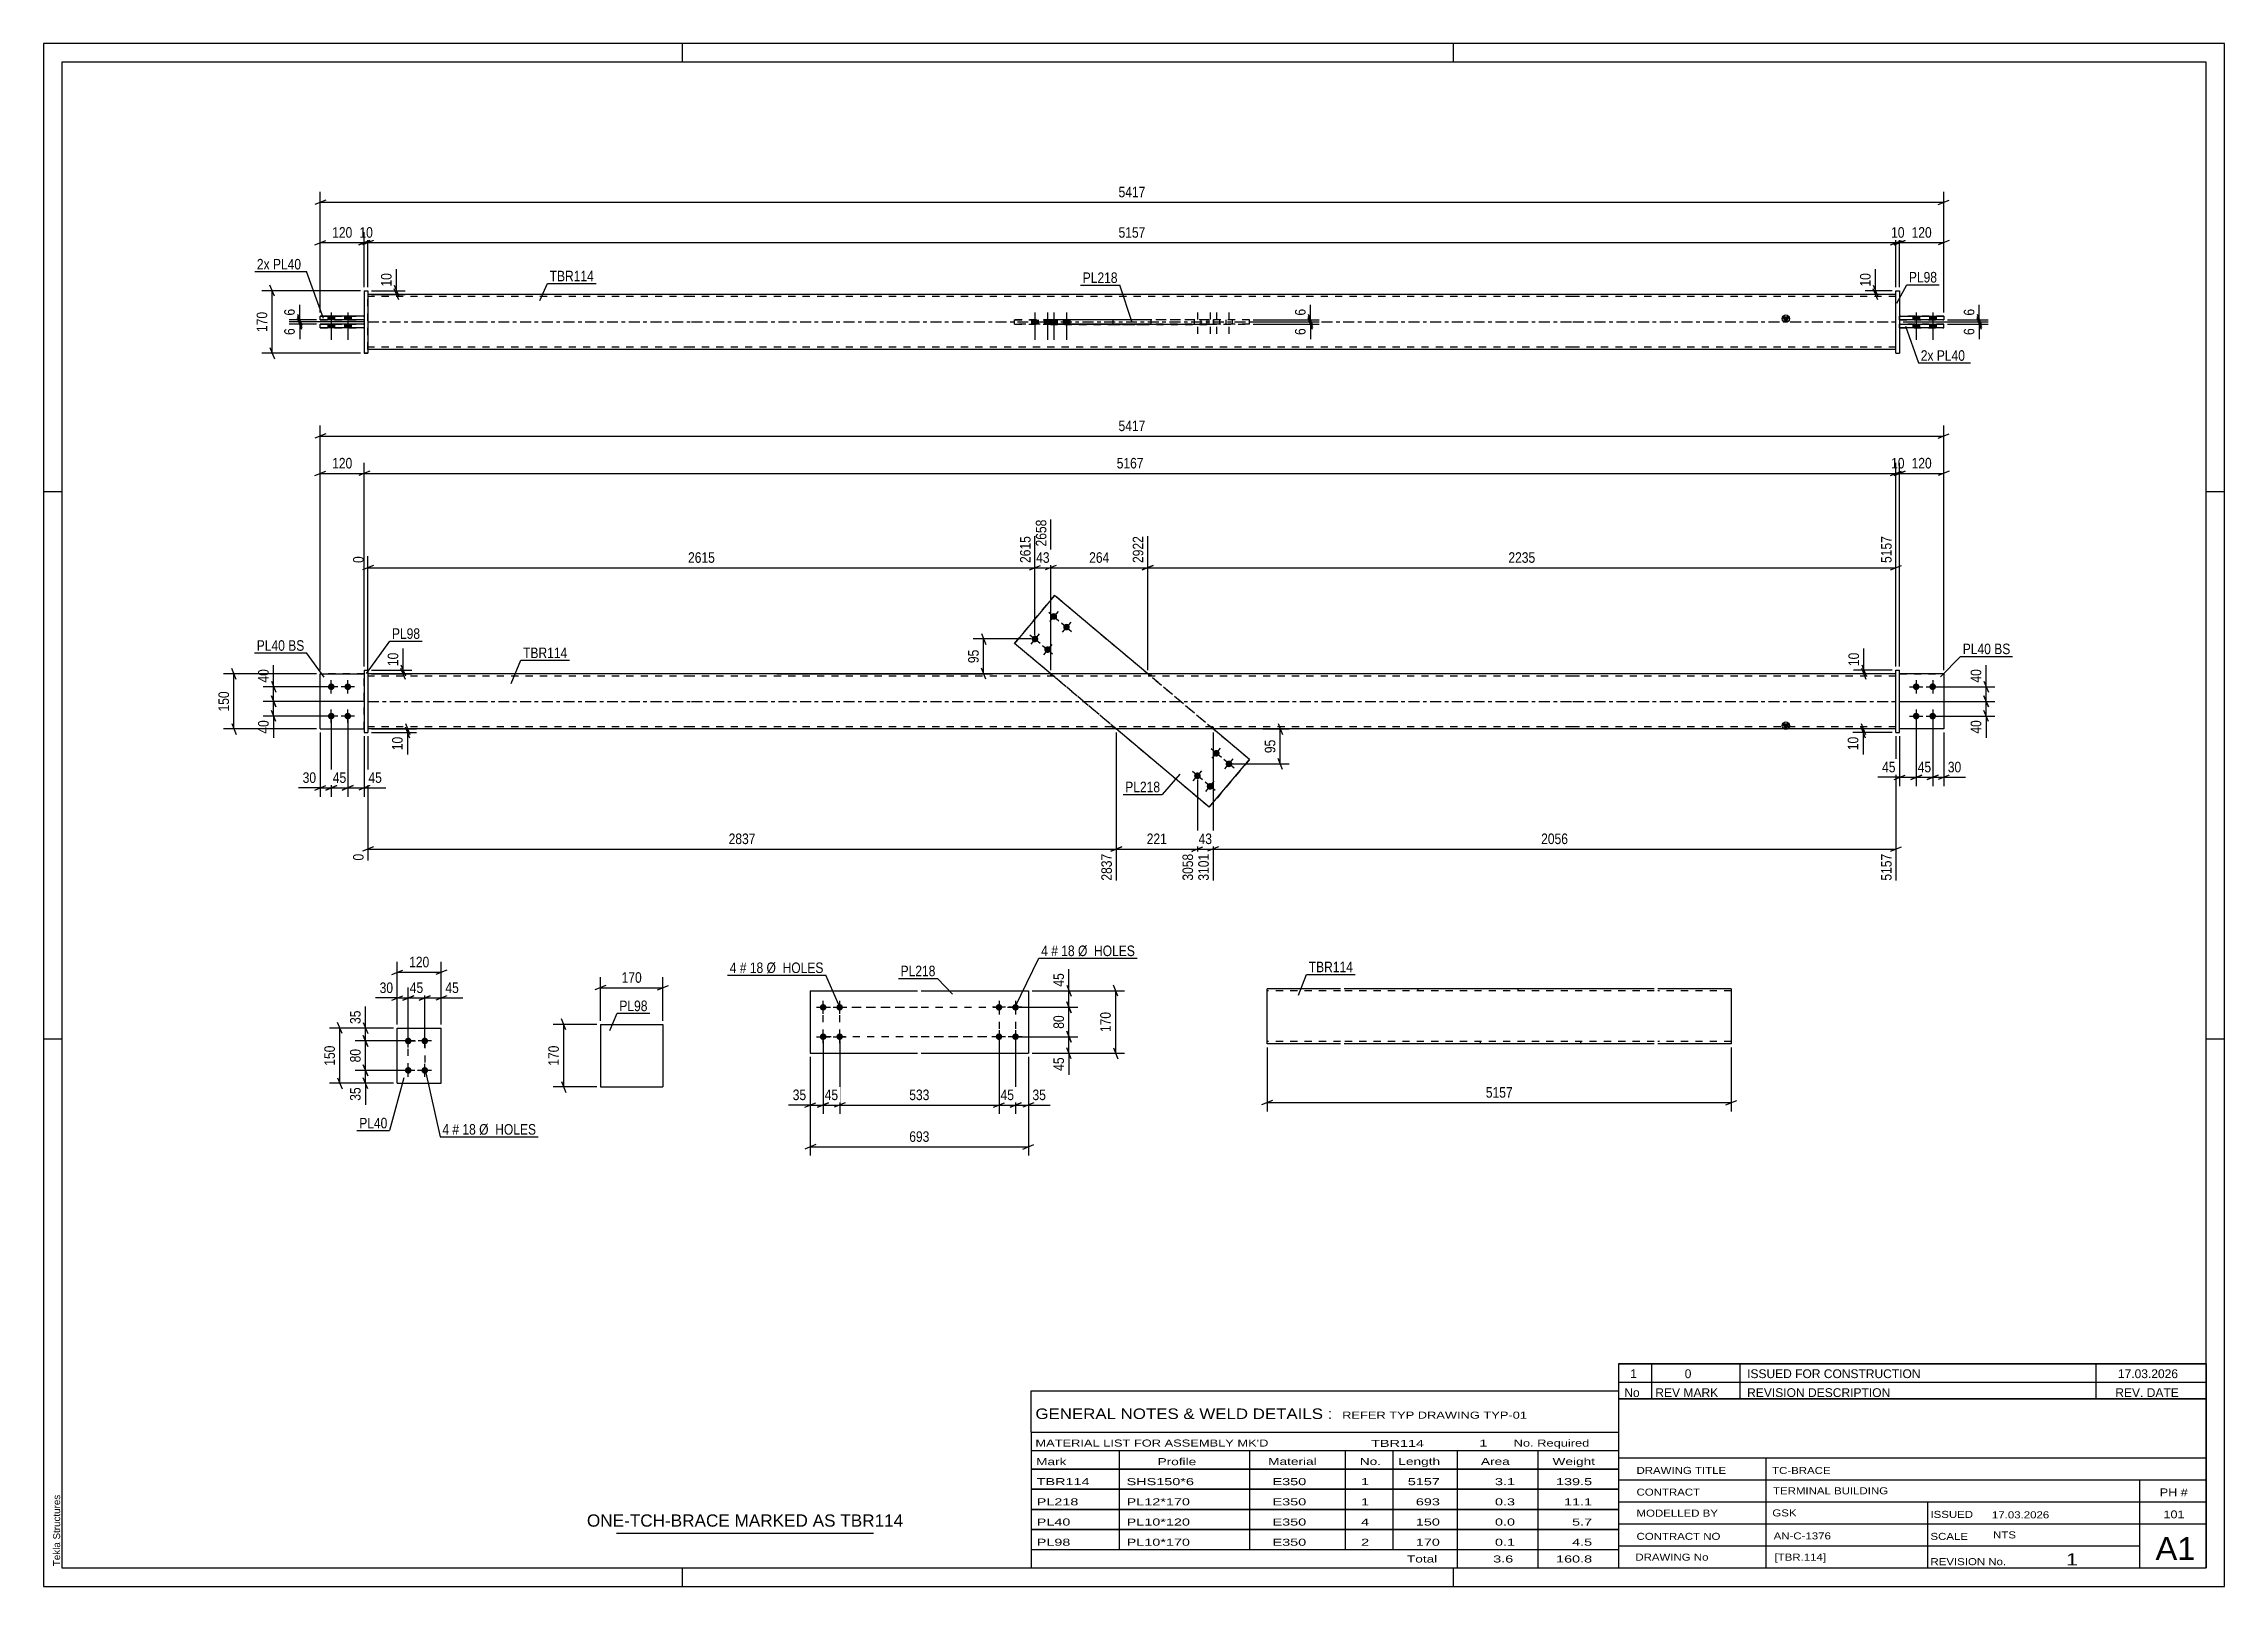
# Paper-space layout 'Layout1' of a CAD drawing. Header units: millimetres. Extents: x 0 to 594, y 0 to 420.
# The model-space entities are those that its viewports show. They can reach past a viewport. Long polylines and large blocks are cut down to what shows.
import ezdxf

# ---------------------------------------------------------------- set-up
doc = ezdxf.new("R2010")
doc.units = ezdxf.units.MM
doc.linetypes.add('DXK_LINE_DOT2', pattern=[3.9198, 1.9599, -1.9599])
doc.linetypes.add('DXK_LINE_DOT3', pattern=[5.9187, 2.979, -0.9799, 0.9799, -0.9799])
doc.layers.add('Viewport layer', color=7, linetype='Continuous', plot=False)
doc.styles.add('Arial', font='ARIAL.TTF', dxfattribs={"height": 0.2})
doc.styles.add('Arial Narrow', font='ARIALN.TTF', dxfattribs={"height": 0.2})

# ---------------------------------------------------------------- blocks, each defined once
blk = doc.blocks.new('Unknown-580870984-1129')
at = {"color": 5, "linetype": 'Continuous'}
for p, q in [((594, 420), (0, 420)), ((0, 420), (0, 0)), ((174, 415), (174, 420)), ((384, 415), (384, 420)), ((594, 0), (594, 420)), ((589, 415), (5, 415)), ((5, 415), (5, 5)), ((589, 5), (589, 415)), ((5, 298), (0, 298)), ((594, 298), (589, 298)), ((5, 149), (0, 149)), ((594, 149), (589, 149)), ((0, 0), (594, 0)), ((5, 5), (589, 5)), ((174, 0), (174, 5)), ((384, 0), (384, 5))]:
    blk.add_line(p, q, dxfattribs=at)
at = {"color": 174, "linetype": 'Continuous', "style": 'Arial'}
blk.add_text('Tekla Structures', height=1.9102, rotation=90, dxfattribs=at).set_placement((4.5, 5.5))
blk = doc.blocks.new('Part-580870984-3525 - 3524')
at = {"color": 2, "linetype": 'Continuous'}
for p, q in [((208.83, 162.14), (208.83, 145.14)), ((208.83, 162.14), (238.03, 162.14)), ((239.03, 162.14), (268.23, 162.14)), ((268.23, 162.14), (268.23, 145.14)), ((208.83, 145.14), (238.03, 145.14)), ((239.03, 145.14), (268.23, 145.14))]:
    blk.add_line(p, q, dxfattribs=at)
blk = doc.blocks.new('Bolt-580870984-3526 - 3524')
at = {"linetype": 'Continuous'}
for points in [[(260.23, 156.74, -1), (260.23, 158.54, -1)], [(264.73, 156.74, -1), (264.73, 158.54, -1)], [(260.23, 148.74, -1), (260.23, 150.54, -1)], [(264.73, 148.74, -1), (264.73, 150.54, -1)]]:
    blk.add_hatch(color=1, dxfattribs=at).paths.add_polyline_path(points)
at = {"color": 1, "linetype": 'Continuous'}
for p, q in [((262.03, 157.64), (258.43, 157.64)), ((260.23, 159.44), (260.23, 155.84)), ((266.53, 157.64), (262.93, 157.64)), ((264.73, 159.44), (264.73, 155.84)), ((262.03, 149.64), (258.43, 149.64)), ((260.23, 151.44), (260.23, 147.84)), ((266.53, 149.64), (262.93, 149.64)), ((264.73, 151.44), (264.73, 147.84))]:
    blk.add_line(p, q, dxfattribs=at)
blk = doc.blocks.new('Bolt-580870984-3527 - 3524')
at = {"linetype": 'Continuous'}
for points in [[(212.33, 158.54, -1), (212.33, 156.74, -1)], [(216.83, 158.54, -1), (216.83, 156.74, -1)], [(212.33, 150.54, -1), (212.33, 148.74, -1)], [(216.83, 150.54, -1), (216.83, 148.74, -1)]]:
    blk.add_hatch(color=1, dxfattribs=at).paths.add_polyline_path(points)
at = {"color": 1, "linetype": 'Continuous'}
for p, q in [((210.53, 157.64), (214.13, 157.64)), ((212.33, 155.84), (212.33, 159.44)), ((215.03, 157.64), (218.63, 157.64)), ((216.83, 155.84), (216.83, 159.44)), ((210.53, 149.64), (214.13, 149.64)), ((212.33, 147.84), (212.33, 151.44)), ((215.03, 149.64), (218.63, 149.64)), ((216.83, 147.84), (216.83, 151.44))]:
    blk.add_line(p, q, dxfattribs=at)
blk = doc.blocks.new('Part-580870984-2165 - 2159')
at = {"color": 2, "linetype": 'Continuous'}
for p, q in [((96.31, 136.98), (96.31, 151.98)), ((96.31, 151.98), (108.31, 151.98)), ((108.31, 136.98), (108.31, 151.98)), ((96.31, 136.98), (96.31, 136.98)), ((96.31, 136.98), (108.31, 136.98)), ((108.31, 136.98), (108.31, 136.98))]:
    blk.add_line(p, q, dxfattribs=at)
at = {"color": 7, "linetype": 'DXK_LINE_DOT2'}
for p, q in [((96.31, 151.98), (108.31, 151.98)), ((96.31, 136.98), (96.31, 136.98)), ((96.31, 136.98), (108.31, 136.98)), ((108.31, 136.98), (108.31, 136.98))]:
    blk.add_line(p, q, dxfattribs=at)
blk = doc.blocks.new('Bolt-580870984-2198 - 2159')
at = {"linetype": 'Continuous'}
for points in [[(99.31, 147.58), (99.13, 147.6), (98.95, 147.66), (98.79, 147.75), (98.65, 147.88), (98.54, 148.03), (98.46, 148.2), (98.42, 148.39), (98.42, 148.58), (98.46, 148.76), (98.54, 148.93), (98.65, 149.08), (98.79, 149.21), (98.95, 149.3), (99.13, 149.36), (99.31, 149.38), (99.5, 149.36), (99.68, 149.3), (99.84, 149.21), (99.98, 149.08), (100.09, 148.93), (100.17, 148.76), (100.21, 148.58), (100.21, 148.39), (100.17, 148.2), (100.09, 148.03), (99.98, 147.88), (99.84, 147.75), (99.68, 147.66), (99.5, 147.6)], [(103.81, 147.58), (103.63, 147.6), (103.45, 147.66), (103.29, 147.75), (103.15, 147.88), (103.04, 148.03), (102.96, 148.2), (102.92, 148.39), (102.92, 148.58), (102.96, 148.76), (103.04, 148.93), (103.15, 149.08), (103.29, 149.21), (103.45, 149.3), (103.63, 149.36), (103.81, 149.38), (104, 149.36), (104.18, 149.3), (104.34, 149.21), (104.48, 149.08), (104.59, 148.93), (104.67, 148.76), (104.71, 148.58), (104.71, 148.39), (104.67, 148.2), (104.59, 148.03), (104.48, 147.88), (104.34, 147.75), (104.18, 147.66), (104, 147.6)], [(99.31, 139.58), (99.13, 139.6), (98.95, 139.66), (98.79, 139.75), (98.65, 139.88), (98.54, 140.03), (98.46, 140.2), (98.42, 140.39), (98.42, 140.58), (98.46, 140.76), (98.54, 140.93), (98.65, 141.08), (98.79, 141.21), (98.95, 141.3), (99.13, 141.36), (99.31, 141.38), (99.5, 141.36), (99.68, 141.3), (99.84, 141.21), (99.98, 141.08), (100.09, 140.93), (100.17, 140.76), (100.21, 140.58), (100.21, 140.39), (100.17, 140.2), (100.09, 140.03), (99.98, 139.88), (99.84, 139.75), (99.68, 139.66), (99.5, 139.6)], [(103.81, 139.58), (103.63, 139.6), (103.45, 139.66), (103.29, 139.75), (103.15, 139.88), (103.04, 140.03), (102.96, 140.2), (102.92, 140.39), (102.92, 140.58), (102.96, 140.76), (103.04, 140.93), (103.15, 141.08), (103.29, 141.21), (103.45, 141.3), (103.63, 141.36), (103.81, 141.38), (104, 141.36), (104.18, 141.3), (104.34, 141.21), (104.48, 141.08), (104.59, 140.93), (104.67, 140.76), (104.71, 140.58), (104.71, 140.39), (104.67, 140.2), (104.59, 140.03), (104.48, 139.88), (104.34, 139.75), (104.18, 139.66), (104, 139.6)]]:
    blk.add_hatch(color=1, dxfattribs=at).paths.add_polyline_path(points)
at = {"color": 1, "linetype": 'Continuous'}
for p, q in [((99.31, 146.68), (99.31, 150.28)), ((103.81, 146.68), (103.81, 150.28)), ((101.11, 148.48), (97.51, 148.48)), ((105.61, 148.48), (102.01, 148.48)), ((101.11, 140.48), (97.51, 140.48)), ((99.31, 138.68), (99.31, 142.28)), ((105.61, 140.48), (102.01, 140.48)), ((103.81, 138.68), (103.81, 142.28))]:
    blk.add_line(p, q, dxfattribs=at)
blk = doc.blocks.new('Bolt-580870984-1681 - 1671')
at = {"linetype": 'Continuous'}
for points in [[(78.35, 245.82), (78.53, 245.8), (78.71, 245.74), (78.87, 245.65), (79.01, 245.52), (79.13, 245.37), (79.2, 245.2), (79.24, 245.01), (79.24, 244.82), (79.2, 244.64), (79.13, 244.47), (79.01, 244.32), (78.87, 244.19), (78.71, 244.1), (78.53, 244.04), (78.35, 244.02), (78.16, 244.04), (77.98, 244.1), (77.82, 244.19), (77.68, 244.32), (77.57, 244.47), (77.49, 244.64), (77.45, 244.82), (77.45, 245.01), (77.49, 245.2), (77.57, 245.37), (77.68, 245.52), (77.82, 245.65), (77.98, 245.74), (78.16, 245.8)], [(82.85, 245.82), (83.03, 245.8), (83.21, 245.74), (83.37, 245.65), (83.51, 245.52), (83.63, 245.37), (83.7, 245.2), (83.74, 245.01), (83.74, 244.82), (83.7, 244.64), (83.63, 244.47), (83.51, 244.32), (83.37, 244.19), (83.21, 244.1), (83.03, 244.04), (82.85, 244.02), (82.66, 244.04), (82.48, 244.1), (82.32, 244.19), (82.18, 244.32), (82.07, 244.47), (81.99, 244.64), (81.95, 244.82), (81.95, 245.01), (81.99, 245.2), (82.07, 245.37), (82.18, 245.52), (82.32, 245.65), (82.48, 245.74), (82.66, 245.8)], [(78.35, 237.82), (78.53, 237.8), (78.71, 237.74), (78.87, 237.65), (79.01, 237.52), (79.13, 237.37), (79.2, 237.2), (79.24, 237.01), (79.24, 236.82), (79.2, 236.64), (79.13, 236.47), (79.01, 236.32), (78.87, 236.19), (78.71, 236.1), (78.53, 236.04), (78.35, 236.02), (78.16, 236.04), (77.98, 236.1), (77.82, 236.19), (77.68, 236.32), (77.57, 236.47), (77.49, 236.64), (77.45, 236.82), (77.45, 237.01), (77.49, 237.2), (77.57, 237.37), (77.68, 237.52), (77.82, 237.65), (77.98, 237.74), (78.16, 237.8)], [(82.85, 237.82), (83.03, 237.8), (83.21, 237.74), (83.37, 237.65), (83.51, 237.52), (83.63, 237.37), (83.7, 237.2), (83.74, 237.01), (83.74, 236.82), (83.7, 236.64), (83.63, 236.47), (83.51, 236.32), (83.37, 236.19), (83.21, 236.1), (83.03, 236.04), (82.85, 236.02), (82.66, 236.04), (82.48, 236.1), (82.32, 236.19), (82.18, 236.32), (82.07, 236.47), (81.99, 236.64), (81.95, 236.82), (81.95, 237.01), (81.99, 237.2), (82.07, 237.37), (82.18, 237.52), (82.32, 237.65), (82.48, 237.74), (82.66, 237.8)]]:
    blk.add_hatch(color=1, dxfattribs=at).paths.add_polyline_path(points)
at = {"color": 1, "linetype": 'Continuous'}
for p, q in [((80.15, 244.92), (76.55, 244.92)), ((78.35, 243.12), (78.35, 246.72)), ((84.65, 244.92), (81.05, 244.92)), ((82.85, 243.12), (82.85, 246.72)), ((78.35, 235.12), (78.35, 238.72)), ((82.85, 235.12), (82.85, 238.72)), ((80.15, 236.92), (76.55, 236.92)), ((84.65, 236.92), (81.05, 236.92))]:
    blk.add_line(p, q, dxfattribs=at)
blk = doc.blocks.new('Part-580870984-1687 - 1671')
at = {"color": 2, "linetype": 'Continuous'}
for p, q in [((275.39, 269.74), (264.45, 256.73)), ((275.39, 269.74), (275.39, 269.74)), ((300.73, 248.42), (275.39, 269.74)), ((274.33, 248.42), (264.45, 256.73)), ((264.45, 256.73), (264.45, 256.73)), ((317.5, 212.09), (292.16, 233.42)), ((328.45, 225.1), (318.56, 233.42)), ((317.5, 212.09), (328.45, 225.1)), ((328.45, 225.1), (328.45, 225.1)), ((317.5, 212.09), (317.5, 212.09))]:
    blk.add_line(p, q, dxfattribs=at)
at = {"color": 7, "linetype": 'DXK_LINE_DOT2'}
for p, q in [((264.45, 256.73), (275.39, 269.74)), ((328.45, 225.1), (275.39, 269.74)), ((317.5, 212.09), (264.45, 256.73)), ((292.16, 233.42), (274.33, 248.42)), ((318.56, 233.42), (300.73, 248.42)), ((328.45, 225.1), (317.5, 212.09))]:
    blk.add_line(p, q, dxfattribs=at)
blk = doc.blocks.new('Bolt-580870984-1679 - 1671')
at = {"linetype": 'Continuous'}
for points in [[(319.43, 227.71), (319.61, 227.69), (319.79, 227.63), (319.96, 227.54), (320.1, 227.41), (320.21, 227.26), (320.28, 227.09), (320.32, 226.9), (320.32, 226.71), (320.28, 226.53), (320.21, 226.36), (320.1, 226.21), (319.96, 226.08), (319.79, 225.99), (319.61, 225.93), (319.43, 225.91), (319.24, 225.93), (319.06, 225.99), (318.9, 226.08), (318.76, 226.21), (318.65, 226.36), (318.57, 226.53), (318.53, 226.71), (318.53, 226.9), (318.57, 227.09), (318.65, 227.26), (318.76, 227.41), (318.9, 227.54), (319.06, 227.63), (319.24, 227.69)], [(314.28, 221.59), (314.46, 221.57), (314.64, 221.51), (314.81, 221.41), (314.94, 221.29), (315.06, 221.14), (315.13, 220.96), (315.17, 220.78), (315.17, 220.59), (315.13, 220.41), (315.06, 220.24), (314.94, 220.08), (314.81, 219.96), (314.64, 219.86), (314.46, 219.81), (314.28, 219.79), (314.09, 219.81), (313.91, 219.86), (313.75, 219.96), (313.61, 220.08), (313.5, 220.24), (313.42, 220.41), (313.38, 220.59), (313.38, 220.78), (313.42, 220.96), (313.5, 221.14), (313.61, 221.29), (313.75, 221.41), (313.91, 221.51), (314.09, 221.57)], [(322.87, 224.81), (323.06, 224.79), (323.24, 224.73), (323.4, 224.64), (323.54, 224.51), (323.65, 224.36), (323.73, 224.19), (323.77, 224), (323.77, 223.82), (323.73, 223.63), (323.65, 223.46), (323.54, 223.31), (323.4, 223.18), (323.24, 223.09), (323.06, 223.03), (322.87, 223.01), (322.68, 223.03), (322.5, 223.09), (322.34, 223.18), (322.2, 223.31), (322.09, 223.46), (322.01, 223.63), (321.97, 223.82), (321.97, 224), (322.01, 224.19), (322.09, 224.36), (322.2, 224.51), (322.34, 224.64), (322.5, 224.73), (322.68, 224.79)], [(317.72, 218.69), (317.91, 218.67), (318.09, 218.61), (318.25, 218.52), (318.39, 218.39), (318.5, 218.24), (318.58, 218.07), (318.61, 217.88), (318.61, 217.69), (318.58, 217.51), (318.5, 217.34), (318.39, 217.19), (318.25, 217.06), (318.09, 216.97), (317.91, 216.91), (317.72, 216.89), (317.53, 216.91), (317.35, 216.97), (317.19, 217.06), (317.05, 217.19), (316.94, 217.34), (316.86, 217.51), (316.82, 217.69), (316.82, 217.88), (316.86, 218.07), (316.94, 218.24), (317.05, 218.39), (317.19, 218.52), (317.35, 218.61), (317.53, 218.67)]]:
    blk.add_hatch(color=1, dxfattribs=at).paths.add_polyline_path(points)
at = {"color": 1, "linetype": 'Continuous'}
for p, q in [((320.8, 225.65), (318.05, 227.97)), ((318.27, 225.43), (320.59, 228.18)), ((315.65, 219.53), (312.9, 221.85)), ((313.12, 219.31), (315.44, 222.06)), ((324.25, 222.75), (321.49, 225.07)), ((321.71, 222.53), (324.03, 225.29)), ((319.1, 216.63), (316.34, 218.95)), ((316.56, 216.41), (318.88, 219.17))]:
    blk.add_line(p, q, dxfattribs=at)
blk = doc.blocks.new('Bolt-580870984-1680 - 1671')
at = {"linetype": 'Continuous'}
for points in [[(275.17, 264.95), (275.36, 264.93), (275.54, 264.87), (275.7, 264.77), (275.84, 264.65), (275.95, 264.5), (276.03, 264.32), (276.07, 264.14), (276.07, 263.95), (276.03, 263.77), (275.95, 263.6), (275.84, 263.44), (275.7, 263.32), (275.54, 263.22), (275.36, 263.17), (275.17, 263.15), (274.98, 263.17), (274.81, 263.22), (274.64, 263.32), (274.5, 263.44), (274.39, 263.6), (274.32, 263.77), (274.28, 263.95), (274.28, 264.14), (274.32, 264.32), (274.39, 264.5), (274.5, 264.65), (274.64, 264.77), (274.81, 264.87), (274.98, 264.93)], [(278.61, 262.05), (278.8, 262.03), (278.98, 261.97), (279.14, 261.88), (279.28, 261.75), (279.39, 261.6), (279.47, 261.43), (279.51, 261.24), (279.51, 261.05), (279.47, 260.87), (279.39, 260.7), (279.28, 260.55), (279.14, 260.42), (278.98, 260.33), (278.8, 260.27), (278.61, 260.25), (278.43, 260.27), (278.25, 260.33), (278.09, 260.42), (277.95, 260.55), (277.84, 260.7), (277.76, 260.87), (277.72, 261.05), (277.72, 261.24), (277.76, 261.43), (277.84, 261.6), (277.95, 261.75), (278.09, 261.88), (278.25, 261.97), (278.43, 262.03)], [(270.02, 258.82), (270.21, 258.8), (270.39, 258.75), (270.55, 258.65), (270.69, 258.53), (270.8, 258.37), (270.88, 258.2), (270.92, 258.02), (270.92, 257.83), (270.88, 257.65), (270.8, 257.47), (270.69, 257.32), (270.55, 257.2), (270.39, 257.1), (270.21, 257.04), (270.02, 257.02), (269.83, 257.04), (269.65, 257.1), (269.49, 257.2), (269.35, 257.32), (269.24, 257.47), (269.17, 257.65), (269.13, 257.83), (269.13, 258.02), (269.17, 258.2), (269.24, 258.37), (269.35, 258.53), (269.49, 258.65), (269.65, 258.75), (269.83, 258.8)], [(273.46, 255.93), (273.65, 255.91), (273.83, 255.85), (273.99, 255.76), (274.13, 255.63), (274.24, 255.48), (274.32, 255.31), (274.36, 255.12), (274.36, 254.93), (274.32, 254.75), (274.24, 254.58), (274.13, 254.43), (273.99, 254.3), (273.83, 254.21), (273.65, 254.15), (273.46, 254.13), (273.28, 254.15), (273.1, 254.21), (272.94, 254.3), (272.8, 254.43), (272.68, 254.58), (272.61, 254.75), (272.57, 254.93), (272.57, 255.12), (272.61, 255.31), (272.68, 255.48), (272.8, 255.63), (272.94, 255.76), (273.1, 255.85), (273.28, 255.91)]]:
    blk.add_hatch(color=1, dxfattribs=at).paths.add_polyline_path(points)
at = {"color": 1, "linetype": 'Continuous'}
for p, q in [((273.79, 265.2), (276.55, 262.89)), ((276.33, 265.42), (274.01, 262.67)), ((277.24, 262.31), (279.99, 259.99)), ((279.77, 262.53), (277.46, 259.77)), ((268.64, 259.08), (271.4, 256.77)), ((271.18, 259.3), (268.86, 256.55)), ((272.09, 256.19), (274.84, 253.87)), ((274.62, 256.4), (272.31, 253.65))]:
    blk.add_line(p, q, dxfattribs=at)
blk = doc.blocks.new('Bolt-580870984-1682 - 1671')
at = {"linetype": 'Continuous'}
for points in [[(510.05, 245.82), (510.23, 245.8), (510.41, 245.74), (510.57, 245.65), (510.71, 245.52), (510.82, 245.37), (510.9, 245.2), (510.94, 245.01), (510.94, 244.82), (510.9, 244.64), (510.82, 244.47), (510.71, 244.32), (510.57, 244.19), (510.41, 244.1), (510.23, 244.04), (510.05, 244.02), (509.86, 244.04), (509.68, 244.1), (509.52, 244.19), (509.38, 244.32), (509.27, 244.47), (509.19, 244.64), (509.15, 244.82), (509.15, 245.01), (509.19, 245.2), (509.27, 245.37), (509.38, 245.52), (509.52, 245.65), (509.68, 245.74), (509.86, 245.8)], [(514.55, 245.82), (514.73, 245.8), (514.91, 245.74), (515.07, 245.65), (515.21, 245.52), (515.32, 245.37), (515.4, 245.2), (515.44, 245.01), (515.44, 244.82), (515.4, 244.64), (515.32, 244.47), (515.21, 244.32), (515.07, 244.19), (514.91, 244.1), (514.73, 244.04), (514.55, 244.02), (514.36, 244.04), (514.18, 244.1), (514.02, 244.19), (513.88, 244.32), (513.77, 244.47), (513.69, 244.64), (513.65, 244.82), (513.65, 245.01), (513.69, 245.2), (513.77, 245.37), (513.88, 245.52), (514.02, 245.65), (514.18, 245.74), (514.36, 245.8)], [(510.05, 237.82), (510.23, 237.8), (510.41, 237.74), (510.57, 237.65), (510.71, 237.52), (510.82, 237.37), (510.9, 237.2), (510.94, 237.01), (510.94, 236.82), (510.9, 236.64), (510.82, 236.47), (510.71, 236.32), (510.57, 236.19), (510.41, 236.1), (510.23, 236.04), (510.05, 236.02), (509.86, 236.04), (509.68, 236.1), (509.52, 236.19), (509.38, 236.32), (509.27, 236.47), (509.19, 236.64), (509.15, 236.82), (509.15, 237.01), (509.19, 237.2), (509.27, 237.37), (509.38, 237.52), (509.52, 237.65), (509.68, 237.74), (509.86, 237.8)], [(514.55, 237.82), (514.73, 237.8), (514.91, 237.74), (515.07, 237.65), (515.21, 237.52), (515.32, 237.37), (515.4, 237.2), (515.44, 237.01), (515.44, 236.82), (515.4, 236.64), (515.32, 236.47), (515.21, 236.32), (515.07, 236.19), (514.91, 236.1), (514.73, 236.04), (514.55, 236.02), (514.36, 236.04), (514.18, 236.1), (514.02, 236.19), (513.88, 236.32), (513.77, 236.47), (513.69, 236.64), (513.65, 236.82), (513.65, 237.01), (513.69, 237.2), (513.77, 237.37), (513.88, 237.52), (514.02, 237.65), (514.18, 237.74), (514.36, 237.8)]]:
    blk.add_hatch(color=1, dxfattribs=at).paths.add_polyline_path(points)
at = {"color": 1, "linetype": 'Continuous'}
for p, q in [((508.25, 244.92), (511.85, 244.92)), ((510.05, 246.72), (510.05, 243.12)), ((512.75, 244.92), (516.35, 244.92)), ((514.55, 246.72), (514.55, 243.12)), ((510.05, 238.72), (510.05, 235.12)), ((514.55, 238.72), (514.55, 235.12)), ((508.25, 236.92), (511.85, 236.92)), ((512.75, 236.92), (516.35, 236.92))]:
    blk.add_line(p, q, dxfattribs=at)
blk = doc.blocks.new('Part-580870984-1692 - 1671')
at = {"color": 2, "linetype": 'Continuous'}
for p, q in [((87.35, 249.42), (88.35, 249.42)), ((87.35, 249.42), (87.35, 232.42)), ((88.35, 249.42), (88.35, 249.42)), ((88.35, 249.42), (88.35, 232.42)), ((87.35, 232.42), (88.35, 232.42))]:
    blk.add_line(p, q, dxfattribs=at)
at = {"color": 7, "linetype": 'DXK_LINE_DOT2'}
for p, q in [((87.35, 249.42), (88.35, 249.42)), ((87.35, 232.42), (88.35, 232.42))]:
    blk.add_line(p, q, dxfattribs=at)
blk = doc.blocks.new('Part-580870984-1697 - 1671')
at = {"color": 7, "linetype": 'DXK_LINE_DOT2'}
for p, q in [((75.35, 233.42), (75.35, 248.42)), ((75.35, 248.42), (87.35, 248.42)), ((87.35, 248.42), (75.35, 248.42)), ((87.35, 233.42), (87.35, 248.42)), ((75.35, 233.42), (75.35, 233.42)), ((75.35, 233.42), (87.35, 233.42)), ((75.35, 233.42), (87.35, 233.42)), ((87.35, 233.42), (87.35, 233.42))]:
    blk.add_line(p, q, dxfattribs=at)
blk = doc.blocks.new('Part-580870984-1702 - 1671')
at = {"color": 2, "linetype": 'Continuous'}
for p, q in [((75.35, 233.42), (75.35, 248.42)), ((75.35, 248.42), (87.35, 248.42)), ((75.35, 233.42), (75.35, 233.42)), ((75.35, 233.42), (87.35, 233.42))]:
    blk.add_line(p, q, dxfattribs=at)
at = {"color": 7, "linetype": 'DXK_LINE_DOT2'}
for p, q in [((87.35, 248.42), (75.35, 248.42)), ((87.35, 233.42), (87.35, 248.42)), ((75.35, 233.42), (87.35, 233.42)), ((87.35, 233.42), (87.35, 233.42))]:
    blk.add_line(p, q, dxfattribs=at)
blk = doc.blocks.new('Part-580870984-1703 - 1671')
at = {"color": 2, "linetype": 'Continuous'}
for p, q in [((504.55, 249.42), (505.55, 249.42)), ((504.55, 232.42), (504.55, 249.42)), ((505.55, 232.42), (505.55, 249.42)), ((504.55, 232.42), (504.55, 232.42)), ((504.55, 232.42), (505.55, 232.42))]:
    blk.add_line(p, q, dxfattribs=at)
at = {"color": 7, "linetype": 'DXK_LINE_DOT2'}
for p, q in [((504.55, 249.42), (505.55, 249.42)), ((504.55, 232.42), (505.55, 232.42))]:
    blk.add_line(p, q, dxfattribs=at)
blk = doc.blocks.new('Part-580870984-1708 - 1671')
at = {"color": 7, "linetype": 'DXK_LINE_DOT2'}
for p, q in [((505.55, 248.42), (517.55, 248.42)), ((517.55, 248.42), (505.55, 248.42)), ((505.55, 248.42), (505.55, 248.42)), ((505.55, 233.42), (505.55, 248.42)), ((517.55, 248.42), (517.55, 248.42)), ((517.55, 248.42), (517.55, 233.42)), ((517.55, 233.42), (505.55, 233.42)), ((517.55, 233.42), (505.55, 233.42))]:
    blk.add_line(p, q, dxfattribs=at)
blk = doc.blocks.new('Part-580870984-1713 - 1671')
at = {"color": 2, "linetype": 'Continuous'}
for p, q in [((517.55, 248.42), (505.55, 248.42)), ((517.55, 248.42), (517.55, 248.42)), ((517.55, 248.42), (517.55, 233.42)), ((517.55, 233.42), (505.55, 233.42))]:
    blk.add_line(p, q, dxfattribs=at)
at = {"color": 7, "linetype": 'DXK_LINE_DOT2'}
for p, q in [((517.55, 248.42), (505.55, 248.42)), ((505.55, 248.42), (505.55, 248.42)), ((505.55, 233.42), (505.55, 248.42)), ((517.55, 248.42), (517.55, 248.42)), ((517.55, 233.42), (505.55, 233.42))]:
    blk.add_line(p, q, dxfattribs=at)
blk = doc.blocks.new('Part-580870984-1718 - 1671')
at = {"linetype": 'Continuous'}
blk.add_hatch(color=2, dxfattribs=at).paths.add_polyline_path([(474.55, 233.42), (473.75, 234.82), (475.35, 234.82)])
at = {"color": 2, "linetype": 'Continuous'}
for p, q in [((176.35, 248.42), (88.35, 248.42)), ((416.45, 248.42), (176.45, 248.42)), ((504.55, 248.42), (416.55, 248.42)), ((176.35, 233.42), (88.35, 233.42)), ((416.45, 233.42), (176.45, 233.42)), ((504.55, 233.42), (416.55, 233.42)), ((474.55, 233.42), (473.75, 234.82)), ((473.75, 234.82), (475.35, 234.82)), ((475.35, 234.82), (474.55, 233.42))]:
    blk.add_line(p, q, dxfattribs=at)
at = {"color": 7, "linetype": 'DXK_LINE_DOT2'}
for p, q in [((88.35, 248.42), (88.35, 233.42)), ((176.35, 247.82), (88.35, 247.82)), ((416.45, 247.82), (176.45, 247.82)), ((274.23, 248.42), (274.23, 247.82)), ((301.55, 248.42), (301.55, 247.82)), ((504.55, 247.82), (416.55, 247.82)), ((504.55, 233.42), (504.55, 248.42)), ((176.35, 234.02), (88.35, 234.02)), ((416.45, 234.02), (176.45, 234.02)), ((291.34, 233.42), (291.34, 234.02)), ((318.66, 233.42), (318.66, 234.02)), ((504.55, 234.02), (416.55, 234.02))]:
    blk.add_line(p, q, dxfattribs=at)
at = {"color": 7, "linetype": 'DXK_LINE_DOT3'}
for p, q in [((88.35, 240.92), (176.35, 240.92)), ((176.45, 240.92), (416.45, 240.92)), ((416.55, 240.92), (504.55, 240.92))]:
    blk.add_line(p, q, dxfattribs=at)
at = {"color": 2, "linetype": 'Continuous'}
blk.add_circle((474.55, 234.32), 1, dxfattribs=at)
blk = doc.blocks.new('Part-580870984-1455 - 1366')
at = {"linetype": 'Continuous'}
blk.add_hatch(color=2, dxfattribs=at).paths.add_polyline_path([(474.55, 344.23), (473.75, 345.63), (475.35, 345.63)])
at = {"color": 2, "linetype": 'Continuous'}
for p, q in [((176.35, 351.73), (88.35, 351.73)), ((416.45, 351.73), (176.45, 351.73)), ((504.55, 351.73), (416.55, 351.73)), ((274.23, 344.93), (301.55, 344.93)), ((274.23, 344.83), (274.23, 344.93)), ((291.34, 344.93), (291.34, 344.83)), ((301.55, 344.93), (301.55, 343.53)), ((474.55, 344.23), (473.75, 345.63)), ((473.75, 345.63), (475.35, 345.63)), ((475.35, 345.63), (474.55, 344.23)), ((274.23, 343.63), (274.23, 343.53)), ((274.23, 343.53), (274.23, 343.53)), ((301.55, 343.53), (274.23, 343.53)), ((291.34, 343.53), (291.34, 343.63)), ((176.35, 336.73), (88.35, 336.73)), ((416.45, 336.73), (176.45, 336.73)), ((504.55, 336.73), (416.55, 336.73))]:
    blk.add_line(p, q, dxfattribs=at)
at = {"color": 7, "linetype": 'DXK_LINE_DOT2'}
for p, q in [((88.35, 336.73), (88.35, 351.73)), ((176.35, 351.13), (88.35, 351.13)), ((416.45, 351.13), (176.45, 351.13)), ((504.55, 351.13), (416.55, 351.13)), ((504.55, 336.73), (504.55, 351.73)), ((274.23, 344.93), (301.55, 344.93)), ((274.23, 343.53), (274.23, 344.83)), ((291.34, 344.93), (291.34, 344.93)), ((291.34, 344.93), (291.34, 344.93)), ((291.34, 344.93), (318.66, 344.93)), ((291.34, 344.93), (318.66, 344.93)), ((291.34, 343.53), (291.34, 344.83)), ((318.66, 344.93), (318.66, 343.53)), ((274.23, 343.53), (301.55, 343.53)), ((318.66, 343.53), (291.34, 343.53)), ((291.34, 343.53), (291.34, 343.53)), ((291.34, 343.53), (318.66, 343.53)), ((176.35, 337.33), (88.35, 337.33)), ((416.45, 337.33), (176.45, 337.33)), ((504.55, 337.33), (416.55, 337.33))]:
    blk.add_line(p, q, dxfattribs=at)
at = {"color": 7, "linetype": 'DXK_LINE_DOT3'}
for p, q in [((88.35, 344.23), (176.35, 344.23)), ((176.45, 344.23), (416.45, 344.23)), ((416.55, 344.23), (504.55, 344.23))]:
    blk.add_line(p, q, dxfattribs=at)
at = {"color": 2, "linetype": 'Continuous'}
blk.add_circle((474.55, 345.13), 1, dxfattribs=at)
blk = doc.blocks.new('Part-580870984-1417 - 1366')
at = {"color": 2, "linetype": 'Continuous'}
for p, q in [((75.35, 342.63), (75.35, 343.63)), ((87.35, 343.63), (75.35, 343.63)), ((75.35, 342.63), (75.35, 342.63)), ((87.35, 342.63), (75.35, 342.63))]:
    blk.add_line(p, q, dxfattribs=at)
at = {"color": 7, "linetype": 'DXK_LINE_DOT2'}
for p, q in [((75.35, 343.63), (87.35, 343.63)), ((75.35, 342.63), (87.35, 342.63)), ((87.35, 343.63), (87.35, 342.63))]:
    blk.add_line(p, q, dxfattribs=at)
blk = doc.blocks.new('Bolt-580870984-1369 - 1366')
at = {"linetype": 'Continuous'}
for points in [[(510.95, 345.83), (509.15, 345.83), (509.15, 344.83), (510.95, 344.83)], [(510.95, 345.83), (509.15, 345.83), (509.15, 344.83), (510.95, 344.83)], [(515.45, 345.83), (513.65, 345.83), (513.65, 344.83), (515.45, 344.83)], [(515.45, 345.83), (513.65, 345.83), (513.65, 344.83), (515.45, 344.83)], [(510.95, 343.63), (509.15, 343.63), (509.15, 342.63), (510.95, 342.63)], [(510.95, 343.63), (509.15, 343.63), (509.15, 342.63), (510.95, 342.63)], [(515.45, 343.63), (513.65, 343.63), (513.65, 342.63), (515.45, 342.63)], [(515.45, 343.63), (513.65, 343.63), (513.65, 342.63), (515.45, 342.63)]]:
    blk.add_hatch(color=1, dxfattribs=at).paths.add_polyline_path(points)
at = {"color": 1, "linetype": 'Continuous'}
for p, q in [((509.15, 345.83), (509.15, 344.83)), ((509.15, 345.83), (509.15, 344.83)), ((510.05, 346.83), (510.05, 339.33)), ((510.05, 346.83), (510.05, 339.33)), ((510.95, 345.83), (510.95, 344.83)), ((510.95, 345.83), (510.95, 344.83)), ((513.65, 345.83), (513.65, 344.83)), ((513.65, 345.83), (513.65, 344.83)), ((514.55, 346.83), (514.55, 339.33)), ((514.55, 346.83), (514.55, 339.33)), ((515.45, 345.83), (515.45, 344.83)), ((515.45, 345.83), (515.45, 344.83)), ((509.15, 343.63), (509.15, 342.63)), ((509.15, 343.63), (509.15, 342.63)), ((510.95, 343.63), (510.95, 342.63)), ((510.95, 343.63), (510.95, 342.63)), ((513.65, 343.63), (513.65, 342.63)), ((513.65, 343.63), (513.65, 342.63)), ((515.45, 343.63), (515.45, 342.63)), ((515.45, 343.63), (515.45, 342.63))]:
    blk.add_line(p, q, dxfattribs=at)
blk = doc.blocks.new('Bolt-580870984-1434 - 1366')
at = {"color": 1, "linetype": 'DXK_LINE_DOT2'}
for p, q in [((313.38, 344.83), (313.38, 343.63)), ((314.28, 346.83), (314.28, 339.33)), ((315.18, 344.83), (315.18, 343.63)), ((316.82, 344.83), (316.82, 343.63)), ((317.72, 346.83), (317.72, 339.33)), ((318.53, 344.83), (318.53, 343.63)), ((318.62, 344.83), (318.62, 343.63)), ((319.43, 346.83), (319.43, 339.33)), ((320.33, 344.83), (320.33, 343.63)), ((321.97, 344.83), (321.97, 343.63)), ((322.87, 346.83), (322.87, 339.33)), ((323.77, 344.83), (323.77, 343.63))]:
    blk.add_line(p, q, dxfattribs=at)
blk = doc.blocks.new('Bolt-580870984-1370 - 1366')
at = {"linetype": 'Continuous'}
for points in [[(77.45, 344.83), (79.25, 344.83), (79.25, 345.83), (77.45, 345.83)], [(77.45, 344.83), (79.25, 344.83), (79.25, 345.83), (77.45, 345.83)], [(81.95, 344.83), (83.75, 344.83), (83.75, 345.83), (81.95, 345.83)], [(81.95, 344.83), (83.75, 344.83), (83.75, 345.83), (81.95, 345.83)], [(77.45, 342.63), (79.25, 342.63), (79.25, 343.63), (77.45, 343.63)], [(77.45, 342.63), (79.25, 342.63), (79.25, 343.63), (77.45, 343.63)], [(81.95, 342.63), (83.75, 342.63), (83.75, 343.63), (81.95, 343.63)], [(81.95, 342.63), (83.75, 342.63), (83.75, 343.63), (81.95, 343.63)]]:
    blk.add_hatch(color=1, dxfattribs=at).paths.add_polyline_path(points)
at = {"color": 1, "linetype": 'Continuous'}
for p, q in [((77.45, 345.83), (77.45, 344.83)), ((77.45, 345.83), (77.45, 344.83)), ((78.35, 346.83), (78.35, 339.33)), ((78.35, 346.83), (78.35, 339.33)), ((79.25, 345.83), (79.25, 344.83)), ((79.25, 345.83), (79.25, 344.83)), ((81.95, 345.83), (81.95, 344.83)), ((81.95, 345.83), (81.95, 344.83)), ((82.85, 346.83), (82.85, 339.33)), ((82.85, 346.83), (82.85, 339.33)), ((83.75, 345.83), (83.75, 344.83)), ((83.75, 345.83), (83.75, 344.83)), ((77.45, 343.63), (77.45, 342.63)), ((77.45, 343.63), (77.45, 342.63)), ((79.25, 343.63), (79.25, 342.63)), ((79.25, 343.63), (79.25, 342.63)), ((81.95, 343.63), (81.95, 342.63)), ((81.95, 343.63), (81.95, 342.63)), ((83.75, 343.63), (83.75, 342.63)), ((83.75, 343.63), (83.75, 342.63))]:
    blk.add_line(p, q, dxfattribs=at)
blk = doc.blocks.new('Part-580870984-1412 - 1366')
at = {"color": 2, "linetype": 'Continuous'}
for p, q in [((75.35, 344.83), (75.35, 345.83)), ((87.35, 345.83), (75.35, 345.83)), ((75.35, 344.83), (75.35, 344.83)), ((87.35, 344.83), (75.35, 344.83))]:
    blk.add_line(p, q, dxfattribs=at)
at = {"color": 7, "linetype": 'DXK_LINE_DOT2'}
for p, q in [((75.35, 345.83), (75.35, 345.83)), ((75.35, 345.83), (87.35, 345.83)), ((75.35, 344.83), (87.35, 344.83)), ((87.35, 345.83), (87.35, 344.83))]:
    blk.add_line(p, q, dxfattribs=at)
blk = doc.blocks.new('Part-580870984-1460 - 1366')
at = {"color": 2, "linetype": 'Continuous'}
for p, q in [((505.55, 343.63), (517.55, 343.63)), ((517.55, 342.63), (505.55, 342.63)), ((517.55, 342.63), (517.55, 343.63))]:
    blk.add_line(p, q, dxfattribs=at)
at = {"color": 7, "linetype": 'DXK_LINE_DOT2'}
for p, q in [((505.55, 342.63), (505.55, 343.63)), ((517.55, 343.63), (505.55, 343.63)), ((505.55, 342.63), (517.55, 342.63))]:
    blk.add_line(p, q, dxfattribs=at)
blk = doc.blocks.new('Part-580870984-1396 - 1366')
at = {"color": 2, "linetype": 'Continuous'}
for p, q in [((264.45, 343.63), (264.45, 344.83)), ((275.39, 343.63), (275.39, 344.83)), ((301.55, 344.83), (275.39, 344.83)), ((301.55, 343.63), (275.39, 343.63))]:
    blk.add_line(p, q, dxfattribs=at)
at = {"color": 7, "linetype": 'DXK_LINE_DOT2'}
for p, q in [((317.5, 344.83), (264.45, 344.83)), ((264.45, 344.83), (275.39, 344.83)), ((328.45, 344.83), (301.55, 344.83)), ((317.5, 343.63), (317.5, 344.83)), ((328.45, 344.83), (317.5, 344.83)), ((328.45, 343.63), (328.45, 344.83)), ((264.45, 343.63), (317.5, 343.63)), ((275.39, 343.63), (264.45, 343.63)), ((328.45, 343.63), (301.55, 343.63)), ((317.5, 343.63), (328.45, 343.63))]:
    blk.add_line(p, q, dxfattribs=at)
blk = doc.blocks.new('Part-580870984-1397 - 1366')
at = {"color": 2, "linetype": 'Continuous'}
for p, q in [((87.35, 352.73), (88.35, 352.73)), ((87.35, 352.73), (87.35, 335.73)), ((88.35, 352.73), (88.35, 352.73)), ((88.35, 352.73), (88.35, 335.73)), ((88.35, 335.73), (87.35, 335.73)), ((87.35, 335.73), (87.35, 335.73))]:
    blk.add_line(p, q, dxfattribs=at)
at = {"color": 7, "linetype": 'DXK_LINE_DOT2'}
for p, q in [((87.35, 352.73), (88.35, 352.73)), ((88.35, 352.73), (88.35, 352.73)), ((87.35, 335.73), (88.35, 335.73))]:
    blk.add_line(p, q, dxfattribs=at)
blk = doc.blocks.new('Part-580870984-1432 - 1366')
at = {"color": 2, "linetype": 'Continuous'}
for p, q in [((504.55, 352.73), (504.55, 352.73)), ((504.55, 335.73), (504.55, 352.73)), ((504.55, 352.73), (505.55, 352.73)), ((505.55, 352.73), (505.55, 352.73)), ((505.55, 352.73), (505.55, 335.73)), ((504.55, 335.73), (505.55, 335.73)), ((504.55, 335.73), (504.55, 335.73)), ((505.55, 335.73), (505.55, 335.73))]:
    blk.add_line(p, q, dxfattribs=at)
at = {"color": 7, "linetype": 'DXK_LINE_DOT2'}
for p, q in [((504.55, 352.73), (504.55, 352.73)), ((504.55, 352.73), (505.55, 352.73)), ((504.55, 335.73), (505.55, 335.73))]:
    blk.add_line(p, q, dxfattribs=at)
blk = doc.blocks.new('Bolt-580870984-1435 - 1366')
at = {"linetype": 'Continuous'}
for points in [[(270.92, 344.83), (269.12, 344.83), (269.12, 343.63), (270.92, 343.63)], [(274.36, 344.83), (272.56, 344.83), (272.56, 343.63), (274.36, 343.63)], [(276.07, 344.83), (274.27, 344.83), (274.27, 343.63), (276.07, 343.63)], [(279.51, 344.83), (277.71, 344.83), (277.71, 343.63), (279.51, 343.63)]]:
    blk.add_hatch(color=1, dxfattribs=at).paths.add_polyline_path(points)
at = {"color": 1, "linetype": 'Continuous'}
for p, q in [((269.12, 344.83), (269.12, 343.63)), ((270.02, 346.83), (270.02, 339.33)), ((270.92, 344.83), (270.92, 343.63)), ((272.56, 344.83), (272.56, 343.63)), ((273.46, 346.83), (273.46, 339.33)), ((274.27, 344.83), (274.27, 343.63)), ((274.36, 344.83), (274.36, 343.63)), ((275.17, 346.83), (275.17, 339.33)), ((276.07, 344.83), (276.07, 343.63)), ((277.71, 344.83), (277.71, 343.63)), ((278.61, 346.83), (278.61, 339.33)), ((279.51, 344.83), (279.51, 343.63))]:
    blk.add_line(p, q, dxfattribs=at)
blk = doc.blocks.new('Part-580870984-1465 - 1366')
at = {"color": 2, "linetype": 'Continuous'}
for p, q in [((505.55, 345.83), (517.55, 345.83)), ((517.55, 344.83), (505.55, 344.83)), ((517.55, 345.83), (517.55, 344.83))]:
    blk.add_line(p, q, dxfattribs=at)
at = {"color": 7, "linetype": 'DXK_LINE_DOT2'}
for p, q in [((505.55, 344.83), (505.55, 345.83)), ((517.55, 345.83), (505.55, 345.83)), ((505.55, 344.83), (517.55, 344.83)), ((517.55, 345.83), (517.55, 345.83))]:
    blk.add_line(p, q, dxfattribs=at)
blk = doc.blocks.new('Part-580870984-2402 - 2396')
at = {"color": 2, "linetype": 'Continuous'}
for p, q in [((151.68, 152.98), (151.68, 135.98)), ((151.68, 152.98), (168.68, 152.98)), ((168.68, 152.98), (168.68, 135.98)), ((151.68, 135.98), (168.68, 135.98))]:
    blk.add_line(p, q, dxfattribs=at)
blk = doc.blocks.new('Part-580870984-2435 - 2427')
at = {"color": 2, "linetype": 'Continuous'}
for p, q in [((353.27, 162.7), (333.27, 162.7)), ((333.27, 147.79), (333.27, 162.7)), ((438.7, 162.7), (354.27, 162.7)), ((459.7, 162.7), (439.7, 162.7)), ((459.7, 162.7), (459.7, 162.61)), ((459.7, 162.61), (459.7, 161.5)), ((459.7, 161.5), (459.7, 147.7)), ((333.27, 147.7), (333.27, 147.79)), ((353.27, 147.7), (333.27, 147.7)), ((438.7, 147.7), (354.27, 147.7)), ((459.7, 147.7), (439.7, 147.7))]:
    blk.add_line(p, q, dxfattribs=at)
at = {"color": 7, "linetype": 'DXK_LINE_DOT2'}
for p, q in [((353.27, 162.1), (333.27, 162.1)), ((438.7, 162.1), (354.27, 162.1)), ((374.27, 162.7), (374.27, 162.1)), ((401.58, 162.7), (401.58, 162.1)), ((459.7, 162.1), (439.7, 162.1)), ((459.7, 162.35), (459.7, 161.5)), ((333.27, 148.3), (333.27, 148.35)), ((353.27, 148.3), (333.27, 148.3)), ((333.27, 147.7), (333.27, 147.7)), ((438.7, 148.3), (354.27, 148.3)), ((391.38, 147.7), (391.38, 148.3)), ((418.7, 147.7), (418.7, 148.3)), ((459.7, 148.3), (439.7, 148.3)), ((459.7, 148.35), (459.7, 148.44)), ((459.7, 148.3), (459.7, 148.35)), ((459.7, 148.3), (459.7, 148.35))]:
    blk.add_line(p, q, dxfattribs=at)
blk = doc.blocks.new('Rectangle-580870984-3702 - 3524')
at = {"color": 1, "linetype": 'DXK_LINE_DOT2'}
for p, q in [((212.33, 157.64), (238.03, 157.64)), ((212.33, 149.64), (212.33, 157.64)), ((239.03, 157.64), (264.73, 157.64)), ((264.73, 157.64), (264.73, 149.64)), ((238.03, 149.64), (212.33, 149.64)), ((264.73, 149.64), (239.03, 149.64))]:
    blk.add_line(p, q, dxfattribs=at)
blk = doc.blocks.new('Rectangle-580870984-2382 - 2159')
at = {"color": 1, "linetype": 'DXK_LINE_DOT2'}
blk.add_lwpolyline([(99.31, 148.48), (103.81, 148.48), (103.81, 140.48), (99.31, 140.48), (99.31, 148.48)], close=True, dxfattribs=at)
blk = doc.blocks.new('Rectangle-580870984-3712 - 3524')
at = {"color": 1, "linetype": 'DXK_LINE_DOT2'}
for p, q in [((216.83, 157.64), (238.03, 157.64)), ((216.83, 149.64), (216.83, 157.64)), ((239.03, 157.64), (260.23, 157.64)), ((260.23, 157.64), (260.23, 149.64)), ((238.03, 149.64), (216.83, 149.64)), ((260.23, 149.64), (239.03, 149.64))]:
    blk.add_line(p, q, dxfattribs=at)
blk = doc.blocks.new('StraightDimension-580870984-3532 - 3524')
at = {"color": 7, "linetype": 'Continuous'}
for p, q in [((264.73, 148.64), (264.73, 128.63)), ((268.23, 144.14), (268.23, 128.63)), ((263.23, 130.43), (266.23, 131.63)), ((264.73, 131.03), (268.23, 131.03)), ((269.73, 131.63), (266.73, 130.43))]:
    blk.add_line(p, q, dxfattribs=at)
at = {"color": 0}
blk.add_wipeout([(273.61, 131.78), (273.61, 135.98), (268.75, 135.98), (268.75, 131.78)], dxfattribs=at)
at = {"color": 7, "linetype": 'Continuous'}
blk.add_line((268.23, 131.03), (274.14, 131.03), dxfattribs=at)
blk.add_line((268.23, 131.03), (274.14, 131.03), dxfattribs=at)
at = {"color": 3, "style": 'Arial Narrow'}
blk.add_text('35', height=2.863, dxfattribs=at).set_placement((269.35, 132.38))
blk = doc.blocks.new('StraightDimension-580870984-3533 - 3524')
at = {"color": 7, "linetype": 'Continuous'}
for p, q in [((260.23, 148.64), (260.23, 128.63)), ((264.73, 148.64), (264.73, 128.63)), ((258.73, 130.43), (261.73, 131.63)), ((260.23, 131.03), (264.73, 131.03)), ((266.23, 131.63), (263.23, 130.43))]:
    blk.add_line(p, q, dxfattribs=at)
at = {"color": 0}
blk.add_wipeout([(264.91, 131.78), (264.91, 135.98), (260.05, 135.98), (260.05, 131.78)], dxfattribs=at)
at = {"color": 3, "style": 'Arial Narrow'}
blk.add_text('45', height=2.863, dxfattribs=at).set_placement((260.65, 132.38))
blk = doc.blocks.new('StraightDimension-580870984-3534 - 3524')
at = {"color": 7, "linetype": 'Continuous'}
for p, q in [((216.83, 148.64), (216.83, 128.63)), ((260.23, 148.64), (260.23, 128.63)), ((218.33, 131.63), (215.33, 130.43)), ((216.83, 131.03), (260.23, 131.03)), ((258.73, 130.43), (261.73, 131.63))]:
    blk.add_line(p, q, dxfattribs=at)
at = {"color": 0}
blk.add_wipeout([(241.87, 131.78), (241.87, 135.98), (235.19, 135.98), (235.19, 131.78)], dxfattribs=at)
at = {"color": 3, "style": 'Arial Narrow'}
blk.add_text('533', height=2.863, dxfattribs=at).set_placement((235.79, 132.38))
blk = doc.blocks.new('StraightDimension-580870984-3535 - 3524')
at = {"color": 7, "linetype": 'Continuous'}
for p, q in [((212.33, 148.64), (212.33, 128.63)), ((216.83, 148.64), (216.83, 128.63)), ((210.83, 130.43), (213.83, 131.63)), ((212.33, 131.03), (216.83, 131.03)), ((218.33, 131.63), (215.33, 130.43))]:
    blk.add_line(p, q, dxfattribs=at)
at = {"color": 0}
blk.add_wipeout([(217.01, 131.78), (217.01, 135.98), (212.15, 135.98), (212.15, 131.78)], dxfattribs=at)
at = {"color": 3, "style": 'Arial Narrow'}
blk.add_text('45', height=2.863, dxfattribs=at).set_placement((212.75, 132.38))
blk = doc.blocks.new('StraightDimension-580870984-3536 - 3524')
at = {"color": 7, "linetype": 'Continuous'}
for p, q in [((212.33, 148.64), (212.33, 128.63)), ((208.83, 144.14), (208.83, 128.63)), ((207.33, 130.43), (210.33, 131.63)), ((208.83, 131.03), (212.33, 131.03)), ((213.83, 131.63), (210.83, 130.43))]:
    blk.add_line(p, q, dxfattribs=at)
at = {"color": 0}
blk.add_wipeout([(208.3, 131.78), (208.3, 135.98), (203.45, 135.98), (203.45, 131.78)], dxfattribs=at)
at = {"color": 7, "linetype": 'Continuous'}
blk.add_line((208.83, 131.03), (202.92, 131.03), dxfattribs=at)
blk.add_line((208.83, 131.03), (202.92, 131.03), dxfattribs=at)
at = {"color": 3, "style": 'Arial Narrow'}
blk.add_text('35', height=2.863, dxfattribs=at).set_placement((204.05, 132.38))
blk = doc.blocks.new('StraightDimension-580870984-3552 - 3524')
at = {"color": 7, "linetype": 'Continuous'}
for p, q in [((208.83, 144.14), (208.83, 117.27)), ((268.23, 144.14), (268.23, 117.27)), ((210.33, 120.27), (207.33, 119.07)), ((208.83, 119.67), (268.23, 119.67)), ((266.73, 119.07), (269.73, 120.27))]:
    blk.add_line(p, q, dxfattribs=at)
at = {"color": 0}
blk.add_wipeout([(241.87, 120.42), (241.87, 124.62), (235.19, 124.62), (235.19, 120.42)], dxfattribs=at)
at = {"color": 3, "style": 'Arial Narrow'}
blk.add_text('693', height=2.863, dxfattribs=at).set_placement((235.79, 121.02))
blk = doc.blocks.new('StraightDimension-580870984-3572 - 3524')
at = {"color": 7, "linetype": 'Continuous'}
for p, q in [((269.23, 162.14), (294.41, 162.14)), ((292.61, 160.64), (291.41, 163.64)), ((292.01, 145.14), (292.01, 162.14)), ((269.23, 145.14), (294.41, 145.14)), ((291.41, 146.64), (292.61, 143.64))]:
    blk.add_line(p, q, dxfattribs=at)
at = {"color": 0}
blk.add_wipeout([(291.26, 156.98), (287.06, 156.98), (287.06, 150.3), (291.26, 150.3)], dxfattribs=at)
at = {"color": 3, "style": 'Arial Narrow'}
blk.add_text('170', height=2.863, rotation=90.00021, dxfattribs=at).set_placement((290.66, 150.9))
blk = doc.blocks.new('StraightDimension-580870984-3674 - 3524')
at = {"color": 7, "linetype": 'Continuous'}
for p, q in [((269.23, 162.14), (281.67, 162.14)), ((278.67, 163.64), (279.87, 160.64)), ((279.27, 157.64), (279.27, 162.14)), ((265.73, 157.64), (281.67, 157.64)), ((279.87, 156.14), (278.67, 159.14))]:
    blk.add_line(p, q, dxfattribs=at)
at = {"color": 0}
blk.add_wipeout([(278.52, 167.52), (274.32, 167.52), (274.32, 162.67), (278.52, 162.67)], dxfattribs=at)
at = {"color": 7, "linetype": 'Continuous'}
blk.add_line((279.27, 162.14), (279.27, 168.05), dxfattribs=at)
blk.add_line((279.27, 162.14), (279.27, 168.05), dxfattribs=at)
at = {"color": 3, "style": 'Arial Narrow'}
blk.add_text('45', height=2.863, rotation=90.00021, dxfattribs=at).set_placement((277.92, 163.27))
blk = doc.blocks.new('StraightDimension-580870984-3675 - 3524')
at = {"color": 7, "linetype": 'Continuous'}
for p, q in [((265.73, 157.64), (281.67, 157.64)), ((278.67, 159.14), (279.87, 156.14)), ((279.27, 149.64), (279.27, 157.64)), ((265.73, 149.64), (281.67, 149.64)), ((279.87, 148.14), (278.67, 151.14))]:
    blk.add_line(p, q, dxfattribs=at)
at = {"color": 0}
blk.add_wipeout([(278.52, 156.07), (274.32, 156.07), (274.32, 151.21), (278.52, 151.21)], dxfattribs=at)
at = {"color": 3, "style": 'Arial Narrow'}
blk.add_text('80', height=2.863, rotation=90.00021, dxfattribs=at).set_placement((277.92, 151.81))
blk = doc.blocks.new('StraightDimension-580870984-3676 - 3524')
at = {"color": 7, "linetype": 'Continuous'}
for p, q in [((265.73, 149.64), (281.67, 149.64)), ((278.67, 151.14), (279.87, 148.14)), ((279.27, 145.14), (279.27, 149.64)), ((269.23, 145.14), (281.67, 145.14)), ((279.87, 143.64), (278.67, 146.64))]:
    blk.add_line(p, q, dxfattribs=at)
at = {"color": 0}
blk.add_wipeout([(278.52, 144.62), (274.32, 144.62), (274.32, 139.76), (278.52, 139.76)], dxfattribs=at)
at = {"color": 7, "linetype": 'Continuous'}
blk.add_line((279.27, 145.14), (279.27, 139.24), dxfattribs=at)
blk.add_line((279.27, 145.14), (279.27, 139.24), dxfattribs=at)
at = {"color": 3, "style": 'Arial Narrow'}
blk.add_text('45', height=2.863, rotation=90.00021, dxfattribs=at).set_placement((277.92, 140.36))
blk = doc.blocks.new('StraightDimension-580870984-2275 - 2159')
at = {"color": 7, "linetype": 'Continuous'}
for p, q in [((95.31, 151.98), (84.83, 151.98)), ((87.08, 153.48), (88.28, 150.48)), ((88.28, 146.98), (87.08, 149.98)), ((87.68, 148.48), (87.68, 151.98)), ((98.31, 148.48), (84.83, 148.48))]:
    blk.add_line(p, q, dxfattribs=at)
at = {"color": 0}
blk.add_wipeout([(86.93, 157.36), (82.73, 157.36), (82.73, 152.51), (86.93, 152.51)], dxfattribs=at)
at = {"color": 7, "linetype": 'Continuous'}
blk.add_line((87.68, 151.98), (87.68, 157.89), dxfattribs=at)
blk.add_line((87.68, 151.98), (87.68, 157.89), dxfattribs=at)
at = {"color": 3, "style": 'Arial Narrow'}
blk.add_text('35', height=2.863, rotation=90.00021, dxfattribs=at).set_placement((86.33, 153.11))
blk = doc.blocks.new('StraightDimension-580870984-2298 - 2159')
at = {"color": 7, "linetype": 'Continuous'}
for p, q in [((98.31, 140.48), (84.83, 140.48)), ((95.31, 136.98), (84.83, 136.98)), ((87.08, 141.98), (88.28, 138.98)), ((88.28, 135.48), (87.08, 138.48)), ((87.68, 136.98), (87.68, 140.48))]:
    blk.add_line(p, q, dxfattribs=at)
at = {"color": 0}
blk.add_wipeout([(86.93, 136.46), (82.73, 136.46), (82.73, 131.6), (86.93, 131.6)], dxfattribs=at)
at = {"color": 7, "linetype": 'Continuous'}
blk.add_line((87.68, 136.98), (87.68, 131.08), dxfattribs=at)
blk.add_line((87.68, 136.98), (87.68, 131.08), dxfattribs=at)
at = {"color": 3, "style": 'Arial Narrow'}
blk.add_text('35', height=2.863, rotation=90.00021, dxfattribs=at).set_placement((86.33, 132.2))
blk = doc.blocks.new('StraightDimension-580870984-2329 - 2159')
at = {"color": 7, "linetype": 'Continuous'}
for p, q in [((102.31, 159.59), (105.31, 160.79)), ((103.81, 149.48), (103.81, 163.04)), ((109.81, 160.79), (106.81, 159.59)), ((108.31, 152.98), (108.31, 163.04)), ((103.81, 160.19), (108.31, 160.19))]:
    blk.add_line(p, q, dxfattribs=at)
at = {"color": 0}
blk.add_wipeout([(113.7, 160.94), (113.7, 165.14), (108.84, 165.14), (108.84, 160.94)], dxfattribs=at)
at = {"color": 7, "linetype": 'Continuous'}
blk.add_line((108.31, 160.19), (114.22, 160.19), dxfattribs=at)
blk.add_line((108.31, 160.19), (114.22, 160.19), dxfattribs=at)
at = {"color": 3, "style": 'Arial Narrow'}
blk.add_text('45', height=2.863, dxfattribs=at).set_placement((109.44, 161.54))
blk = doc.blocks.new('StraightDimension-580870984-2288 - 2159')
at = {"color": 7, "linetype": 'Continuous'}
for p, q in [((87.08, 149.98), (88.28, 146.98)), ((98.31, 148.48), (84.83, 148.48)), ((87.68, 140.48), (87.68, 148.48)), ((98.31, 140.48), (84.83, 140.48)), ((88.28, 138.98), (87.08, 141.98))]:
    blk.add_line(p, q, dxfattribs=at)
at = {"color": 0}
blk.add_wipeout([(86.93, 146.91), (82.73, 146.91), (82.73, 142.05), (86.93, 142.05)], dxfattribs=at)
at = {"color": 3, "style": 'Arial Narrow'}
blk.add_text('80', height=2.863, rotation=90.00021, dxfattribs=at).set_placement((86.33, 142.65))
blk = doc.blocks.new('StraightDimension-580870984-2312 - 2159')
at = {"color": 7, "linetype": 'Continuous'}
for p, q in [((95.31, 151.98), (77.83, 151.98)), ((81.28, 150.48), (80.08, 153.48)), ((80.68, 136.98), (80.68, 151.98)), ((95.31, 136.98), (77.83, 136.98)), ((80.08, 138.48), (81.28, 135.48))]:
    blk.add_line(p, q, dxfattribs=at)
at = {"color": 0}
blk.add_wipeout([(79.93, 147.82), (75.73, 147.82), (75.73, 141.14), (79.93, 141.14)], dxfattribs=at)
at = {"color": 3, "style": 'Arial Narrow'}
blk.add_text('150', height=2.863, rotation=90.00021, dxfattribs=at).set_placement((79.33, 141.74))
blk = doc.blocks.new('StraightDimension-580870984-2342 - 2159')
at = {"color": 7, "linetype": 'Continuous'}
for p, q in [((97.81, 159.59), (100.81, 160.79)), ((99.31, 149.48), (99.31, 163.04)), ((105.31, 160.79), (102.31, 159.59)), ((103.81, 149.48), (103.81, 163.04)), ((99.31, 160.19), (103.81, 160.19))]:
    blk.add_line(p, q, dxfattribs=at)
at = {"color": 0}
blk.add_wipeout([(103.99, 160.94), (103.99, 165.14), (99.14, 165.14), (99.14, 160.94)], dxfattribs=at)
at = {"color": 3, "style": 'Arial Narrow'}
blk.add_text('45', height=2.863, dxfattribs=at).set_placement((99.74, 161.54))
blk = doc.blocks.new('StraightDimension-580870984-2352 - 2159')
at = {"color": 7, "linetype": 'Continuous'}
for p, q in [((94.81, 159.59), (97.81, 160.79)), ((96.31, 152.98), (96.31, 163.04)), ((100.81, 160.79), (97.81, 159.59)), ((99.31, 149.48), (99.31, 163.04)), ((96.31, 160.19), (99.31, 160.19))]:
    blk.add_line(p, q, dxfattribs=at)
at = {"color": 0}
blk.add_wipeout([(95.79, 160.94), (95.79, 165.14), (90.93, 165.14), (90.93, 160.94)], dxfattribs=at)
at = {"color": 7, "linetype": 'Continuous'}
blk.add_line((96.31, 160.19), (90.41, 160.19), dxfattribs=at)
blk.add_line((96.31, 160.19), (90.41, 160.19), dxfattribs=at)
at = {"color": 3, "style": 'Arial Narrow'}
blk.add_text('30', height=2.863, dxfattribs=at).set_placement((91.53, 161.54))
blk = doc.blocks.new('StraightDimension-580870984-2366 - 2159')
at = {"color": 7, "linetype": 'Continuous'}
for p, q in [((94.81, 166.59), (97.81, 167.79)), ((96.31, 152.98), (96.31, 170.04)), ((96.31, 167.19), (108.31, 167.19)), ((109.81, 167.79), (106.81, 166.59)), ((108.31, 152.98), (108.31, 170.04))]:
    blk.add_line(p, q, dxfattribs=at)
at = {"color": 0}
blk.add_wipeout([(105.66, 167.94), (105.66, 172.14), (98.97, 172.14), (98.97, 167.94)], dxfattribs=at)
at = {"color": 3, "style": 'Arial Narrow'}
blk.add_text('120', height=2.863, dxfattribs=at).set_placement((99.57, 168.54))
blk = doc.blocks.new('StraightDimension-580870984-1914 - 1671')
at = {"color": 7, "linetype": 'Continuous'}
for p, q in [((77.35, 244.92), (59.8, 244.92)), ((62.05, 246.42), (63.25, 243.42)), ((62.65, 240.92), (62.65, 244.92)), ((87.35, 240.92), (59.8, 240.92)), ((63.25, 239.42), (62.05, 242.42))]:
    blk.add_line(p, q, dxfattribs=at)
at = {"color": 0}
blk.add_wipeout([(61.9, 250.3), (57.7, 250.3), (57.7, 245.44), (61.9, 245.44)], dxfattribs=at)
at = {"color": 7, "linetype": 'Continuous'}
blk.add_line((62.65, 244.92), (62.65, 250.82), dxfattribs=at)
blk.add_line((62.65, 244.92), (62.65, 250.82), dxfattribs=at)
at = {"color": 3, "style": 'Arial Narrow'}
blk.add_text('40', height=2.863, rotation=90.00021, dxfattribs=at).set_placement((61.3, 246.04))
blk = doc.blocks.new('StraightDimension-580870984-1928 - 1671')
at = {"color": 7, "linetype": 'Continuous'}
for p, q in [((503.55, 233.42), (492.78, 233.42)), ((503.55, 232.42), (492.78, 232.42)), ((495.03, 234.92), (496.23, 231.92)), ((496.23, 230.92), (495.03, 233.92)), ((495.63, 232.42), (495.63, 233.42))]:
    blk.add_line(p, q, dxfattribs=at)
at = {"color": 0}
blk.add_wipeout([(494.88, 231.89), (490.68, 231.89), (490.68, 227.04), (494.88, 227.04)], dxfattribs=at)
at = {"color": 7, "linetype": 'Continuous'}
blk.add_line((495.63, 232.42), (495.63, 226.51), dxfattribs=at)
blk.add_line((495.63, 232.42), (495.63, 226.51), dxfattribs=at)
at = {"color": 3, "style": 'Arial Narrow'}
blk.add_text('10', height=2.863, rotation=90.00021, dxfattribs=at).set_placement((494.28, 227.64))
blk = doc.blocks.new('StraightDimension-580870984-1856 - 1671')
at = {"color": 7, "linetype": 'Continuous'}
for p, q in [((292.16, 232.42), (292.16, 192.13)), ((314.28, 219.69), (314.28, 192.13)), ((293.66, 201.34), (290.66, 200.14)), ((292.16, 200.74), (314.28, 200.74)), ((312.78, 200.14), (315.78, 201.34))]:
    blk.add_line(p, q, dxfattribs=at)
at = {"color": 0}
blk.add_wipeout([(306.56, 201.49), (306.56, 205.69), (299.87, 205.69), (299.87, 201.49)], dxfattribs=at)
at = {"color": 3, "style": 'Arial Narrow'}
blk.add_text('221', height=2.863, dxfattribs=at).set_placement((300.47, 202.09))
at = {"color": 0, "linetype": 'Continuous'}
blk.add_wipeout([(313.68, 200.04), (309.48, 200.04), (309.48, 191.53), (313.68, 191.53)], dxfattribs=at)
at = {"color": 3, "linetype": 'Continuous', "style": 'Arial Narrow'}
blk.add_text('3058', height=2.863, rotation=90.00021, dxfattribs=at).set_placement((313.08, 192.13))
blk = doc.blocks.new('StraightDimension-580870984-2023 - 1671')
at = {"color": 7, "linetype": 'Continuous'}
for p, q in [((269.02, 257.92), (253.19, 257.92)), ((255.44, 259.42), (256.64, 256.42)), ((256.04, 248.44), (256.04, 257.92)), ((256.64, 246.94), (255.44, 249.94)), ((199.68, 248.44), (258.44, 248.44))]:
    blk.add_line(p, q, dxfattribs=at)
at = {"color": 0}
blk.add_wipeout([(255.29, 255.61), (251.09, 255.61), (251.09, 250.75), (255.29, 250.75)], dxfattribs=at)
at = {"color": 3, "style": 'Arial Narrow'}
blk.add_text('95', height=2.863, rotation=90.00021, dxfattribs=at).set_placement((254.69, 251.35))
blk = doc.blocks.new('StraightDimension-580870984-2009 - 1671')
at = {"color": 7, "linetype": 'Continuous'}
for p, q in [((515.55, 244.92), (531.51, 244.92)), ((528.51, 246.42), (529.71, 243.42)), ((529.11, 240.92), (529.11, 244.92)), ((505.55, 240.92), (531.51, 240.92)), ((529.71, 239.42), (528.51, 242.42))]:
    blk.add_line(p, q, dxfattribs=at)
at = {"color": 0}
blk.add_wipeout([(528.36, 250.3), (524.16, 250.3), (524.16, 245.44), (528.36, 245.44)], dxfattribs=at)
at = {"color": 7, "linetype": 'Continuous'}
blk.add_line((529.11, 244.92), (529.11, 250.82), dxfattribs=at)
blk.add_line((529.11, 244.92), (529.11, 250.82), dxfattribs=at)
at = {"color": 3, "style": 'Arial Narrow'}
blk.add_text('40', height=2.863, rotation=90.00021, dxfattribs=at).set_placement((527.76, 246.04))
blk = doc.blocks.new('StraightDimension-580870984-1883 - 1671')
at = {"color": 7, "linetype": 'Continuous'}
for p, q in [((89.35, 233.42), (101.53, 233.42)), ((89.35, 232.42), (101.53, 232.42)), ((98.53, 234.92), (99.73, 231.92)), ((99.73, 230.92), (98.53, 233.92)), ((99.13, 232.42), (99.13, 233.42))]:
    blk.add_line(p, q, dxfattribs=at)
at = {"color": 0}
blk.add_wipeout([(98.38, 231.89), (94.18, 231.89), (94.18, 227.04), (98.38, 227.04)], dxfattribs=at)
at = {"color": 7, "linetype": 'Continuous'}
blk.add_line((99.13, 232.42), (99.13, 226.51), dxfattribs=at)
blk.add_line((99.13, 232.42), (99.13, 226.51), dxfattribs=at)
at = {"color": 3, "style": 'Arial Narrow'}
blk.add_text('10', height=2.863, rotation=90.00021, dxfattribs=at).set_placement((97.78, 227.64))
blk = doc.blocks.new('StraightDimension-580870984-1756 - 1671')
at = {"color": 7, "linetype": 'Continuous'}
for p, q in [((274.33, 249.42), (274.33, 290.42)), ((300.73, 249.42), (300.73, 285.92)), ((275.83, 277.91), (272.83, 276.71)), ((274.33, 277.31), (300.73, 277.31)), ((299.23, 276.71), (302.23, 277.91))]:
    blk.add_line(p, q, dxfattribs=at)
at = {"color": 0, "linetype": 'Continuous'}
blk.add_wipeout([(300.13, 286.52), (295.93, 286.52), (295.93, 278.01), (300.13, 278.01)], dxfattribs=at)
at = {"color": 0}
blk.add_wipeout([(290.87, 278.06), (290.87, 282.26), (284.19, 282.26), (284.19, 278.06)], dxfattribs=at)
at = {"color": 3, "linetype": 'Continuous', "style": 'Arial Narrow'}
blk.add_text('2922', height=2.863, rotation=90.00021, dxfattribs=at).set_placement((299.53, 278.61))
at = {"color": 3, "style": 'Arial Narrow'}
blk.add_text('264', height=2.863, dxfattribs=at).set_placement((284.79, 278.66))
blk = doc.blocks.new('StraightDimension-580870984-1901 - 1671')
at = {"color": 7, "linetype": 'Continuous'}
for p, q in [((87.35, 240.92), (59.8, 240.92)), ((62.05, 242.42), (63.25, 239.42)), ((63.25, 235.42), (62.05, 238.42)), ((62.65, 236.92), (62.65, 240.92)), ((77.35, 236.92), (59.8, 236.92))]:
    blk.add_line(p, q, dxfattribs=at)
at = {"color": 0}
blk.add_wipeout([(61.9, 236.39), (57.7, 236.39), (57.7, 231.54), (61.9, 231.54)], dxfattribs=at)
at = {"color": 7, "linetype": 'Continuous'}
blk.add_line((62.65, 236.92), (62.65, 231.01), dxfattribs=at)
blk.add_line((62.65, 236.92), (62.65, 231.01), dxfattribs=at)
at = {"color": 3, "style": 'Arial Narrow'}
blk.add_text('40', height=2.863, rotation=90.00021, dxfattribs=at).set_placement((61.3, 232.14))
blk = doc.blocks.new('StraightDimension-580870984-2050 - 1671')
at = {"color": 7, "linetype": 'Continuous'}
for p, q in [((503.05, 302.4), (506.05, 303.6)), ((507.05, 303.6), (504.05, 302.4)), ((504.55, 250.42), (504.55, 305.85)), ((504.55, 303), (505.55, 303)), ((505.55, 250.42), (505.55, 305.85))]:
    blk.add_line(p, q, dxfattribs=at)
at = {"color": 0}
blk.add_wipeout([(507.47, 303.75), (507.47, 307.95), (502.62, 307.95), (502.62, 303.75)], dxfattribs=at)
at = {"color": 3, "style": 'Arial Narrow'}
blk.add_text('10', height=2.863, dxfattribs=at).set_placement((503.22, 304.35))
blk = doc.blocks.new('StraightDimension-580870984-1778 - 1671')
at = {"color": 7, "linetype": 'Continuous'}
for p, q in [((270.02, 258.92), (270.02, 285.92)), ((274.33, 249.42), (274.33, 290.42)), ((268.52, 276.71), (271.52, 277.91)), ((270.02, 277.31), (274.33, 277.31)), ((275.83, 277.91), (272.83, 276.71))]:
    blk.add_line(p, q, dxfattribs=at)
at = {"color": 0}
blk.add_wipeout([(274.6, 278.06), (274.6, 282.26), (269.75, 282.26), (269.75, 278.06)], dxfattribs=at)
at = {"color": 0, "linetype": 'Continuous'}
blk.add_wipeout([(273.73, 291.02), (269.53, 291.02), (269.53, 282.51), (273.73, 282.51)], dxfattribs=at)
at = {"color": 3, "linetype": 'Continuous', "style": 'Arial Narrow'}
blk.add_text('2658', height=2.863, rotation=90.00021, dxfattribs=at).set_placement((273.13, 283.11))
at = {"color": 3, "style": 'Arial Narrow'}
blk.add_text('43', height=2.863, dxfattribs=at).set_placement((270.35, 278.66))
blk = doc.blocks.new('StraightDimension-580870984-2045 - 1671')
at = {"color": 7, "linetype": 'Continuous'}
for p, q in [((88.85, 303.6), (85.85, 302.4)), ((87.35, 250.42), (87.35, 305.85)), ((87.35, 303), (504.55, 303)), ((503.05, 302.4), (506.05, 303.6)), ((504.55, 250.42), (504.55, 305.85))]:
    blk.add_line(p, q, dxfattribs=at)
at = {"color": 0}
blk.add_wipeout([(300.2, 303.75), (300.2, 307.95), (291.69, 307.95), (291.69, 303.75)], dxfattribs=at)
at = {"color": 3, "style": 'Arial Narrow'}
blk.add_text('5167', height=2.863, dxfattribs=at).set_placement((292.29, 304.35))
blk = doc.blocks.new('StraightDimension-580870984-1870 - 1671')
at = {"color": 7, "linetype": 'Continuous'}
for p, q in [((292.16, 232.42), (292.16, 192.13)), ((88.35, 231.42), (88.35, 197.61)), ((89.85, 201.34), (86.85, 200.14)), ((88.35, 200.74), (292.16, 200.74)), ((290.66, 200.14), (293.66, 201.34))]:
    blk.add_line(p, q, dxfattribs=at)
at = {"color": 0}
blk.add_wipeout([(194.51, 201.49), (194.51, 205.69), (185.99, 205.69), (185.99, 201.49)], dxfattribs=at)
at = {"color": 0, "linetype": 'Continuous'}
for points in [[(87.75, 200.04), (83.55, 200.04), (83.55, 197.01), (87.75, 197.01)], [(291.56, 200.04), (287.36, 200.04), (287.36, 191.53), (291.56, 191.53)]]:
    blk.add_wipeout(points, dxfattribs=at)
at = {"color": 3, "style": 'Arial Narrow'}
blk.add_text('2837', height=2.863, dxfattribs=at).set_placement((186.59, 202.09))
at = {"color": 3, "linetype": 'Continuous', "style": 'Arial Narrow'}
for s, height, p in [('0', 2.86, (87.15, 197.61)), ('2837', 2.863, (290.96, 192.13))]:
    blk.add_text(s, height=height, rotation=90.00021, dxfattribs=at).set_placement(p)
blk = doc.blocks.new('StraightDimension-580870984-1805 - 1671')
at = {"color": 7, "linetype": 'Continuous'}
for p, q in [((75.35, 232.42), (75.35, 214.99)), ((78.35, 235.92), (78.35, 214.99)), ((73.85, 216.79), (76.85, 217.99)), ((75.35, 217.39), (78.35, 217.39)), ((79.85, 217.99), (76.85, 216.79))]:
    blk.add_line(p, q, dxfattribs=at)
at = {"color": 0}
blk.add_wipeout([(74.82, 218.14), (74.82, 222.34), (69.96, 222.34), (69.96, 218.14)], dxfattribs=at)
at = {"color": 7, "linetype": 'Continuous'}
blk.add_line((75.35, 217.39), (69.44, 217.39), dxfattribs=at)
blk.add_line((75.35, 217.39), (69.44, 217.39), dxfattribs=at)
at = {"color": 3, "style": 'Arial Narrow'}
blk.add_text('30', height=2.863, dxfattribs=at).set_placement((70.56, 218.74))
blk = doc.blocks.new('StraightDimension-580870984-2055 - 1671')
at = {"color": 7, "linetype": 'Continuous'}
for p, q in [((504.05, 302.4), (507.05, 303.6)), ((505.55, 250.42), (505.55, 305.85)), ((505.55, 303), (517.55, 303)), ((519.05, 303.6), (516.05, 302.4)), ((517.55, 249.42), (517.55, 305.85))]:
    blk.add_line(p, q, dxfattribs=at)
at = {"color": 0}
blk.add_wipeout([(514.89, 303.75), (514.89, 307.95), (508.2, 307.95), (508.2, 303.75)], dxfattribs=at)
at = {"color": 3, "style": 'Arial Narrow'}
blk.add_text('120', height=2.863, dxfattribs=at).set_placement((508.8, 304.35))
blk = doc.blocks.new('StraightDimension-580870984-1728 - 1671')
at = {"color": 7, "linetype": 'Continuous'}
for p, q in [((75.35, 249.42), (75.35, 316.02)), ((517.55, 249.42), (517.55, 316.02)), ((76.85, 313.77), (73.85, 312.57)), ((75.35, 313.17), (517.55, 313.17)), ((516.05, 312.57), (519.05, 313.77))]:
    blk.add_line(p, q, dxfattribs=at)
at = {"color": 0}
blk.add_wipeout([(300.7, 313.92), (300.7, 318.12), (292.19, 318.12), (292.19, 313.92)], dxfattribs=at)
at = {"color": 3, "style": 'Arial Narrow'}
blk.add_text('5417', height=2.863, dxfattribs=at).set_placement((292.79, 314.52))
blk = doc.blocks.new('StraightDimension-580870984-1742 - 1671')
at = {"color": 7, "linetype": 'Continuous'}
for p, q in [((300.73, 249.42), (300.73, 285.92)), ((504.55, 250.42), (504.55, 285.92)), ((302.23, 277.91), (299.23, 276.71)), ((300.73, 277.31), (504.55, 277.31)), ((503.05, 276.71), (506.05, 277.91))]:
    blk.add_line(p, q, dxfattribs=at)
at = {"color": 0, "linetype": 'Continuous'}
blk.add_wipeout([(503.95, 286.52), (499.75, 286.52), (499.75, 278.01), (503.95, 278.01)], dxfattribs=at)
at = {"color": 0}
blk.add_wipeout([(406.9, 278.06), (406.9, 282.26), (398.38, 282.26), (398.38, 278.06)], dxfattribs=at)
at = {"color": 3, "linetype": 'Continuous', "style": 'Arial Narrow'}
blk.add_text('5157', height=2.863, rotation=90.00021, dxfattribs=at).set_placement((503.35, 278.61))
at = {"color": 3, "style": 'Arial Narrow'}
blk.add_text('2235', height=2.863, dxfattribs=at).set_placement((398.98, 278.66))
blk = doc.blocks.new('StraightDimension-580870984-1794 - 1671')
at = {"color": 7, "linetype": 'Continuous'}
for p, q in [((270.02, 258.92), (270.02, 285.92)), ((88.35, 249.42), (88.35, 280.44)), ((89.85, 277.91), (86.85, 276.71)), ((88.35, 277.31), (270.02, 277.31)), ((268.52, 276.71), (271.52, 277.91))]:
    blk.add_line(p, q, dxfattribs=at)
at = {"color": 0, "linetype": 'Continuous'}
for points in [[(269.42, 286.52), (265.22, 286.52), (265.22, 278.01), (269.42, 278.01)], [(87.75, 281.04), (83.55, 281.04), (83.55, 278.01), (87.75, 278.01)]]:
    blk.add_wipeout(points, dxfattribs=at)
at = {"color": 0}
blk.add_wipeout([(183.44, 278.06), (183.44, 282.26), (174.93, 282.26), (174.93, 278.06)], dxfattribs=at)
at = {"color": 3, "linetype": 'Continuous', "style": 'Arial Narrow'}
for s, height, p in [('2615', 2.863, (268.82, 278.61)), ('0', 2.86, (87.15, 278.61))]:
    blk.add_text(s, height=height, rotation=90.00021, dxfattribs=at).set_placement(p)
at = {"color": 3, "style": 'Arial Narrow'}
blk.add_text('2615', height=2.863, dxfattribs=at).set_placement((175.53, 278.66))
blk = doc.blocks.new('StraightDimension-580870984-1815 - 1671')
at = {"color": 7, "linetype": 'Continuous'}
for p, q in [((78.35, 235.92), (78.35, 214.99)), ((82.85, 235.92), (82.85, 214.99)), ((76.85, 216.79), (79.85, 217.99)), ((78.35, 217.39), (82.85, 217.39)), ((84.35, 217.99), (81.35, 216.79))]:
    blk.add_line(p, q, dxfattribs=at)
at = {"color": 0}
blk.add_wipeout([(83.02, 218.14), (83.02, 222.34), (78.17, 222.34), (78.17, 218.14)], dxfattribs=at)
at = {"color": 3, "style": 'Arial Narrow'}
blk.add_text('45', height=2.863, dxfattribs=at).set_placement((78.77, 218.74))
blk = doc.blocks.new('StraightDimension-580870984-1950 - 1671')
at = {"color": 7, "linetype": 'Continuous'}
for p, q in [((510.05, 235.92), (510.05, 217.87)), ((514.55, 235.92), (514.55, 217.87)), ((508.55, 219.67), (511.55, 220.87)), ((510.05, 220.27), (514.55, 220.27)), ((516.05, 220.87), (513.05, 219.67))]:
    blk.add_line(p, q, dxfattribs=at)
at = {"color": 0}
blk.add_wipeout([(514.72, 221.02), (514.72, 225.22), (509.87, 225.22), (509.87, 221.02)], dxfattribs=at)
at = {"color": 3, "style": 'Arial Narrow'}
blk.add_text('45', height=2.863, dxfattribs=at).set_placement((510.47, 221.62))
blk = doc.blocks.new('StraightDimension-580870984-1822 - 1671')
at = {"color": 7, "linetype": 'Continuous'}
for p, q in [((82.85, 235.92), (82.85, 214.99)), ((87.35, 231.42), (87.35, 214.99)), ((81.35, 216.79), (84.35, 217.99)), ((82.85, 217.39), (87.35, 217.39)), ((88.85, 217.99), (85.85, 216.79))]:
    blk.add_line(p, q, dxfattribs=at)
at = {"color": 0}
blk.add_wipeout([(92.73, 218.14), (92.73, 222.34), (87.87, 222.34), (87.87, 218.14)], dxfattribs=at)
at = {"color": 7, "linetype": 'Continuous'}
blk.add_line((87.35, 217.39), (93.25, 217.39), dxfattribs=at)
blk.add_line((87.35, 217.39), (93.25, 217.39), dxfattribs=at)
at = {"color": 3, "style": 'Arial Narrow'}
blk.add_text('45', height=2.863, dxfattribs=at).set_placement((88.47, 218.74))
blk = doc.blocks.new('StraightDimension-580870984-1830 - 1671')
at = {"color": 7, "linetype": 'Continuous'}
for p, q in [((318.56, 232.42), (318.56, 192.13)), ((504.55, 231.42), (504.55, 192.13)), ((320.06, 201.34), (317.06, 200.14)), ((318.56, 200.74), (504.55, 200.74)), ((503.05, 200.14), (506.05, 201.34))]:
    blk.add_line(p, q, dxfattribs=at)
at = {"color": 0}
blk.add_wipeout([(415.81, 201.49), (415.81, 205.69), (407.3, 205.69), (407.3, 201.49)], dxfattribs=at)
at = {"color": 0, "linetype": 'Continuous'}
blk.add_wipeout([(503.95, 200.04), (499.75, 200.04), (499.75, 191.53), (503.95, 191.53)], dxfattribs=at)
at = {"color": 3, "style": 'Arial Narrow'}
blk.add_text('2056', height=2.863, dxfattribs=at).set_placement((407.9, 202.09))
at = {"color": 3, "linetype": 'Continuous', "style": 'Arial Narrow'}
blk.add_text('5157', height=2.863, rotation=90.00021, dxfattribs=at).set_placement((503.35, 192.13))
blk = doc.blocks.new('StraightDimension-580870984-1842 - 1671')
at = {"color": 7, "linetype": 'Continuous'}
for p, q in [((318.56, 232.42), (318.56, 192.13)), ((314.28, 219.69), (314.28, 192.13)), ((312.78, 200.14), (315.78, 201.34)), ((314.28, 200.74), (318.56, 200.74)), ((320.06, 201.34), (317.06, 200.14))]:
    blk.add_line(p, q, dxfattribs=at)
at = {"color": 0}
blk.add_wipeout([(318.85, 201.49), (318.85, 205.69), (313.99, 205.69), (313.99, 201.49)], dxfattribs=at)
at = {"color": 0, "linetype": 'Continuous'}
blk.add_wipeout([(317.96, 200.04), (313.76, 200.04), (313.76, 191.53), (317.96, 191.53)], dxfattribs=at)
at = {"color": 3, "style": 'Arial Narrow'}
blk.add_text('43', height=2.863, dxfattribs=at).set_placement((314.59, 202.09))
at = {"color": 3, "linetype": 'Continuous', "style": 'Arial Narrow'}
blk.add_text('3101', height=2.863, rotation=90.00021, dxfattribs=at).set_placement((317.36, 192.13))
blk = doc.blocks.new('StraightDimension-580870984-1892 - 1671')
at = {"color": 7, "linetype": 'Continuous'}
for p, q in [((97.34, 250.92), (98.54, 247.92)), ((98.54, 246.92), (97.34, 249.92)), ((89.35, 249.42), (100.34, 249.42)), ((89.35, 248.42), (100.34, 248.42)), ((97.94, 248.42), (97.94, 249.42))]:
    blk.add_line(p, q, dxfattribs=at)
at = {"color": 0}
blk.add_wipeout([(97.19, 254.8), (92.99, 254.8), (92.99, 249.94), (97.19, 249.94)], dxfattribs=at)
at = {"color": 7, "linetype": 'Continuous'}
blk.add_line((97.94, 249.42), (97.94, 255.32), dxfattribs=at)
blk.add_line((97.94, 249.42), (97.94, 255.32), dxfattribs=at)
at = {"color": 3, "style": 'Arial Narrow'}
blk.add_text('10', height=2.863, rotation=90.00021, dxfattribs=at).set_placement((96.59, 250.54))
blk = doc.blocks.new('StraightDimension-580870984-1937 - 1671')
at = {"color": 7, "linetype": 'Continuous'}
for p, q in [((514.55, 235.92), (514.55, 217.87)), ((517.55, 232.42), (517.55, 217.87)), ((513.05, 219.67), (516.05, 220.87)), ((514.55, 220.27), (517.55, 220.27)), ((519.05, 220.87), (516.05, 219.67))]:
    blk.add_line(p, q, dxfattribs=at)
at = {"color": 0}
blk.add_wipeout([(522.93, 221.02), (522.93, 225.22), (518.07, 225.22), (518.07, 221.02)], dxfattribs=at)
at = {"color": 7, "linetype": 'Continuous'}
blk.add_line((517.55, 220.27), (523.45, 220.27), dxfattribs=at)
blk.add_line((517.55, 220.27), (523.45, 220.27), dxfattribs=at)
at = {"color": 3, "style": 'Arial Narrow'}
blk.add_text('30', height=2.863, dxfattribs=at).set_placement((518.67, 221.62))
blk = doc.blocks.new('StraightDimension-580870984-1960 - 1671')
at = {"color": 7, "linetype": 'Continuous'}
for p, q in [((510.05, 235.92), (510.05, 217.87)), ((505.55, 231.42), (505.55, 217.87)), ((504.05, 219.67), (507.05, 220.87)), ((505.55, 220.27), (510.05, 220.27)), ((511.55, 220.87), (508.55, 219.67))]:
    blk.add_line(p, q, dxfattribs=at)
at = {"color": 0}
blk.add_wipeout([(505.02, 221.02), (505.02, 225.22), (500.16, 225.22), (500.16, 221.02)], dxfattribs=at)
at = {"color": 7, "linetype": 'Continuous'}
blk.add_line((505.55, 220.27), (499.64, 220.27), dxfattribs=at)
blk.add_line((505.55, 220.27), (499.64, 220.27), dxfattribs=at)
at = {"color": 3, "style": 'Arial Narrow'}
blk.add_text('45', height=2.863, dxfattribs=at).set_placement((500.76, 221.62))
blk = doc.blocks.new('StraightDimension-580870984-2035 - 1671')
at = {"color": 7, "linetype": 'Continuous'}
for p, q in [((73.85, 302.4), (76.85, 303.6)), ((75.35, 249.42), (75.35, 305.85)), ((75.35, 303), (87.35, 303)), ((88.85, 303.6), (85.85, 302.4)), ((87.35, 250.42), (87.35, 305.85))]:
    blk.add_line(p, q, dxfattribs=at)
at = {"color": 0}
blk.add_wipeout([(84.69, 303.75), (84.69, 307.95), (78, 307.95), (78, 303.75)], dxfattribs=at)
at = {"color": 3, "style": 'Arial Narrow'}
blk.add_text('120', height=2.863, dxfattribs=at).set_placement((78.6, 304.35))
blk = doc.blocks.new('StraightDimension-580870984-1971 - 1671')
at = {"color": 7, "linetype": 'Continuous'}
for p, q in [((52.44, 246.92), (51.24, 249.92)), ((74.35, 248.42), (48.99, 248.42)), ((51.84, 233.42), (51.84, 248.42)), ((74.35, 233.42), (48.99, 233.42)), ((51.24, 234.92), (52.44, 231.92))]:
    blk.add_line(p, q, dxfattribs=at)
at = {"color": 0}
blk.add_wipeout([(51.09, 244.26), (46.89, 244.26), (46.89, 237.58), (51.09, 237.58)], dxfattribs=at)
at = {"color": 3, "style": 'Arial Narrow'}
blk.add_text('150', height=2.863, rotation=90.00021, dxfattribs=at).set_placement((50.49, 238.18))
blk = doc.blocks.new('StraightDimension-580870984-1985 - 1671')
at = {"color": 7, "linetype": 'Continuous'}
for p, q in [((332.05, 233.42), (339.24, 233.42)), ((336.24, 234.92), (337.44, 231.92)), ((336.84, 223.91), (336.84, 233.42)), ((323.87, 223.91), (339.24, 223.91)), ((337.44, 222.41), (336.24, 225.41))]:
    blk.add_line(p, q, dxfattribs=at)
at = {"color": 0}
blk.add_wipeout([(336.09, 231.09), (331.89, 231.09), (331.89, 226.24), (336.09, 226.24)], dxfattribs=at)
at = {"color": 3, "style": 'Arial Narrow'}
blk.add_text('95', height=2.863, rotation=90.00021, dxfattribs=at).set_placement((335.49, 226.84))
blk = doc.blocks.new('StraightDimension-580870984-1996 - 1671')
at = {"color": 7, "linetype": 'Continuous'}
for p, q in [((505.55, 240.92), (531.51, 240.92)), ((528.51, 242.42), (529.71, 239.42)), ((529.71, 235.42), (528.51, 238.42)), ((529.11, 236.92), (529.11, 240.92)), ((515.55, 236.92), (531.51, 236.92))]:
    blk.add_line(p, q, dxfattribs=at)
at = {"color": 0}
blk.add_wipeout([(528.36, 236.39), (524.16, 236.39), (524.16, 231.54), (528.36, 231.54)], dxfattribs=at)
at = {"color": 7, "linetype": 'Continuous'}
blk.add_line((529.11, 236.92), (529.11, 231.01), dxfattribs=at)
blk.add_line((529.11, 236.92), (529.11, 231.01), dxfattribs=at)
at = {"color": 3, "style": 'Arial Narrow'}
blk.add_text('40', height=2.863, rotation=90.00021, dxfattribs=at).set_placement((527.76, 232.14))
blk = doc.blocks.new('StraightDimension-580870984-2028 - 1671')
at = {"color": 7, "linetype": 'Continuous'}
for p, q in [((495.22, 250.92), (496.42, 247.92)), ((496.42, 246.92), (495.22, 249.92)), ((503.55, 249.42), (492.97, 249.42)), ((503.55, 248.42), (492.97, 248.42)), ((495.82, 248.42), (495.82, 249.42))]:
    blk.add_line(p, q, dxfattribs=at)
at = {"color": 0}
blk.add_wipeout([(495.07, 254.8), (490.87, 254.8), (490.87, 249.94), (495.07, 249.94)], dxfattribs=at)
at = {"color": 7, "linetype": 'Continuous'}
blk.add_line((495.82, 249.42), (495.82, 255.32), dxfattribs=at)
blk.add_line((495.82, 249.42), (495.82, 255.32), dxfattribs=at)
at = {"color": 3, "style": 'Arial Narrow'}
blk.add_text('10', height=2.863, rotation=90.00021, dxfattribs=at).set_placement((494.47, 250.54))
blk = doc.blocks.new('StraightDimension-580870984-1594 - 1366')
at = {"color": 7, "linetype": 'Continuous'}
for p, q in [((505.55, 353.73), (505.55, 368.67)), ((517.55, 346.83), (517.55, 368.67)), ((504.05, 365.22), (507.05, 366.42)), ((505.55, 365.82), (517.55, 365.82)), ((519.05, 366.42), (516.05, 365.22))]:
    blk.add_line(p, q, dxfattribs=at)
at = {"color": 0}
blk.add_wipeout([(514.89, 366.57), (514.89, 370.77), (508.2, 370.77), (508.2, 366.57)], dxfattribs=at)
at = {"color": 3, "style": 'Arial Narrow'}
blk.add_text('120', height=2.863, dxfattribs=at).set_placement((508.8, 367.17))
blk = doc.blocks.new('StraightDimension-580870984-1605 - 1366')
at = {"color": 7, "linetype": 'Continuous'}
for p, q in [((503.55, 352.73), (496.12, 352.73)), ((503.55, 351.73), (496.12, 351.73)), ((498.37, 354.23), (499.57, 351.23)), ((499.57, 350.23), (498.37, 353.23)), ((498.97, 351.73), (498.97, 352.73))]:
    blk.add_line(p, q, dxfattribs=at)
at = {"color": 0}
blk.add_wipeout([(498.22, 358.11), (494.02, 358.11), (494.02, 353.26), (498.22, 353.26)], dxfattribs=at)
at = {"color": 7, "linetype": 'Continuous'}
blk.add_line((498.97, 352.73), (498.97, 358.64), dxfattribs=at)
blk.add_line((498.97, 352.73), (498.97, 358.64), dxfattribs=at)
at = {"color": 3, "style": 'Arial Narrow'}
blk.add_text('10', height=2.863, rotation=90.00021, dxfattribs=at).set_placement((497.62, 353.86))
blk = doc.blocks.new('StraightDimension-580870984-1574 - 1366')
at = {"color": 7, "linetype": 'Continuous'}
for p, q in [((88.35, 353.73), (88.35, 368.67)), ((504.55, 353.73), (504.55, 368.67)), ((89.85, 366.42), (86.85, 365.22)), ((88.35, 365.82), (504.55, 365.82)), ((503.05, 365.22), (506.05, 366.42))]:
    blk.add_line(p, q, dxfattribs=at)
at = {"color": 0}
blk.add_wipeout([(300.7, 366.57), (300.7, 370.77), (292.19, 370.77), (292.19, 366.57)], dxfattribs=at)
at = {"color": 3, "style": 'Arial Narrow'}
blk.add_text('5157', height=2.863, dxfattribs=at).set_placement((292.79, 367.17))
blk = doc.blocks.new('StraightDimension-580870984-1523 - 1366')
at = {"color": 7, "linetype": 'Continuous'}
for p, q in [((86.35, 352.73), (59.4, 352.73)), ((62.85, 351.23), (61.65, 354.23)), ((62.25, 335.73), (62.25, 352.73)), ((86.35, 335.73), (59.4, 335.73)), ((61.65, 337.23), (62.85, 334.23))]:
    blk.add_line(p, q, dxfattribs=at)
at = {"color": 0}
blk.add_wipeout([(61.5, 347.57), (57.3, 347.57), (57.3, 340.89), (61.5, 340.89)], dxfattribs=at)
at = {"color": 3, "style": 'Arial Narrow'}
blk.add_text('170', height=2.863, rotation=90.00021, dxfattribs=at).set_placement((60.9, 341.49))
blk = doc.blocks.new('StraightDimension-580870984-1538 - 1366')
at = {"color": 7, "linetype": 'Continuous'}
for p, q in [((329.45, 344.83), (347.46, 344.83)), ((344.46, 346.33), (345.66, 343.33)), ((345.66, 342.73), (344.46, 345.73)), ((345.06, 344.23), (345.06, 344.83)), ((329.45, 344.23), (347.46, 344.23))]:
    blk.add_line(p, q, dxfattribs=at)
at = {"color": 0}
blk.add_wipeout([(344.31, 348.38), (340.11, 348.38), (340.11, 345.36), (344.31, 345.36)], dxfattribs=at)
at = {"color": 7, "linetype": 'Continuous'}
blk.add_line((345.06, 344.83), (345.06, 348.91), dxfattribs=at)
blk.add_line((345.06, 344.83), (345.06, 348.91), dxfattribs=at)
at = {"color": 3, "style": 'Arial Narrow'}
blk.add_text('6', height=2.86, rotation=90.00021, dxfattribs=at).set_placement((343.71, 345.96))
blk = doc.blocks.new('StraightDimension-580870984-1469 - 1366')
at = {"color": 7, "linetype": 'Continuous'}
for p, q in [((89.35, 352.73), (98.52, 352.73)), ((89.35, 351.73), (98.52, 351.73)), ((95.52, 354.23), (96.72, 351.23)), ((96.72, 350.23), (95.52, 353.23)), ((96.12, 351.73), (96.12, 352.73))]:
    blk.add_line(p, q, dxfattribs=at)
at = {"color": 0}
blk.add_wipeout([(95.37, 358.11), (91.17, 358.11), (91.17, 353.26), (95.37, 353.26)], dxfattribs=at)
at = {"color": 7, "linetype": 'Continuous'}
blk.add_line((96.12, 352.73), (96.12, 358.64), dxfattribs=at)
blk.add_line((96.12, 352.73), (96.12, 358.64), dxfattribs=at)
at = {"color": 3, "style": 'Arial Narrow'}
blk.add_text('10', height=2.863, rotation=90.00021, dxfattribs=at).set_placement((94.77, 353.86))
blk = doc.blocks.new('StraightDimension-580870984-1487 - 1366')
at = {"color": 7, "linetype": 'Continuous'}
for p, q in [((74.35, 344.83), (66.9, 344.83)), ((69.15, 346.33), (70.35, 343.33)), ((70.35, 342.73), (69.15, 345.73)), ((69.75, 344.23), (69.75, 344.83)), ((87.35, 344.23), (66.9, 344.23))]:
    blk.add_line(p, q, dxfattribs=at)
at = {"color": 0}
blk.add_wipeout([(69, 348.38), (64.8, 348.38), (64.8, 345.36), (69, 345.36)], dxfattribs=at)
at = {"color": 7, "linetype": 'Continuous'}
blk.add_line((69.75, 344.83), (69.75, 348.91), dxfattribs=at)
blk.add_line((69.75, 344.83), (69.75, 348.91), dxfattribs=at)
at = {"color": 3, "style": 'Arial Narrow'}
blk.add_text('6', height=2.86, rotation=90.00021, dxfattribs=at).set_placement((68.4, 345.96))
blk = doc.blocks.new('StraightDimension-580870984-1506 - 1366')
at = {"color": 7, "linetype": 'Continuous'}
for p, q in [((69.15, 345.73), (70.35, 342.73)), ((70.35, 342.13), (69.15, 345.13)), ((87.35, 344.23), (66.9, 344.23)), ((74.35, 343.63), (66.9, 343.63)), ((69.75, 343.63), (69.75, 344.23))]:
    blk.add_line(p, q, dxfattribs=at)
at = {"color": 0}
blk.add_wipeout([(69, 343.11), (64.8, 343.11), (64.8, 340.08), (69, 340.08)], dxfattribs=at)
at = {"color": 7, "linetype": 'Continuous'}
blk.add_line((69.75, 343.63), (69.75, 339.55), dxfattribs=at)
blk.add_line((69.75, 343.63), (69.75, 339.55), dxfattribs=at)
at = {"color": 3, "style": 'Arial Narrow'}
blk.add_text('6', height=2.86, rotation=90.00021, dxfattribs=at).set_placement((68.4, 340.68))
blk = doc.blocks.new('StraightDimension-580870984-1534 - 1366')
at = {"color": 7, "linetype": 'Continuous'}
for p, q in [((344.46, 345.73), (345.66, 342.73)), ((345.66, 342.13), (344.46, 345.13)), ((329.45, 344.23), (347.46, 344.23)), ((329.45, 343.63), (347.46, 343.63)), ((345.06, 343.63), (345.06, 344.23))]:
    blk.add_line(p, q, dxfattribs=at)
at = {"color": 0}
blk.add_wipeout([(344.31, 343.11), (340.11, 343.11), (340.11, 340.08), (344.31, 340.08)], dxfattribs=at)
at = {"color": 7, "linetype": 'Continuous'}
blk.add_line((345.06, 343.63), (345.06, 339.55), dxfattribs=at)
blk.add_line((345.06, 343.63), (345.06, 339.55), dxfattribs=at)
at = {"color": 3, "style": 'Arial Narrow'}
blk.add_text('6', height=2.86, rotation=90.00021, dxfattribs=at).set_placement((343.71, 340.68))
blk = doc.blocks.new('StraightDimension-580870984-1543 - 1366')
at = {"color": 7, "linetype": 'Continuous'}
for p, q in [((76.85, 377.43), (73.85, 376.23)), ((75.35, 346.83), (75.35, 379.68)), ((75.35, 376.83), (517.55, 376.83)), ((516.05, 376.23), (519.05, 377.43)), ((517.55, 346.83), (517.55, 379.68))]:
    blk.add_line(p, q, dxfattribs=at)
at = {"color": 0}
blk.add_wipeout([(300.7, 377.58), (300.7, 381.78), (292.19, 381.78), (292.19, 377.58)], dxfattribs=at)
at = {"color": 3, "style": 'Arial Narrow'}
blk.add_text('5417', height=2.863, dxfattribs=at).set_placement((292.79, 378.18))
blk = doc.blocks.new('StraightDimension-580870984-1554 - 1366')
at = {"color": 7, "linetype": 'Continuous'}
for p, q in [((87.35, 353.73), (87.35, 368.67)), ((88.35, 353.73), (88.35, 368.67)), ((85.85, 365.22), (88.85, 366.42)), ((89.85, 366.42), (86.85, 365.22)), ((87.35, 365.82), (88.35, 365.82))]:
    blk.add_line(p, q, dxfattribs=at)
at = {"color": 0}
blk.add_wipeout([(90.27, 366.57), (90.27, 370.77), (85.42, 370.77), (85.42, 366.57)], dxfattribs=at)
at = {"color": 3, "style": 'Arial Narrow'}
blk.add_text('10', height=2.863, dxfattribs=at).set_placement((86.02, 367.17))
blk = doc.blocks.new('StraightDimension-580870984-1564 - 1366')
at = {"color": 7, "linetype": 'Continuous'}
for p, q in [((75.35, 346.83), (75.35, 368.67)), ((87.35, 353.73), (87.35, 368.67)), ((73.85, 365.22), (76.85, 366.42)), ((75.35, 365.82), (87.35, 365.82)), ((88.85, 366.42), (85.85, 365.22))]:
    blk.add_line(p, q, dxfattribs=at)
at = {"color": 0}
blk.add_wipeout([(84.69, 366.57), (84.69, 370.77), (78, 370.77), (78, 366.57)], dxfattribs=at)
at = {"color": 3, "style": 'Arial Narrow'}
blk.add_text('120', height=2.863, dxfattribs=at).set_placement((78.6, 367.17))
blk = doc.blocks.new('StraightDimension-580870984-1584 - 1366')
at = {"color": 7, "linetype": 'Continuous'}
for p, q in [((504.55, 353.73), (504.55, 368.67)), ((505.55, 353.73), (505.55, 368.67)), ((503.05, 365.22), (506.05, 366.42)), ((507.05, 366.42), (504.05, 365.22)), ((504.55, 365.82), (505.55, 365.82))]:
    blk.add_line(p, q, dxfattribs=at)
at = {"color": 0}
blk.add_wipeout([(507.47, 366.57), (507.47, 370.77), (502.62, 370.77), (502.62, 366.57)], dxfattribs=at)
at = {"color": 3, "style": 'Arial Narrow'}
blk.add_text('10', height=2.863, dxfattribs=at).set_placement((503.22, 367.17))
blk = doc.blocks.new('StraightDimension-580870984-1616 - 1366')
at = {"color": 7, "linetype": 'Continuous'}
for p, q in [((526.64, 345.73), (527.84, 342.73)), ((527.84, 342.13), (526.64, 345.13)), ((506.55, 344.23), (529.64, 344.23)), ((518.55, 343.63), (529.64, 343.63)), ((527.24, 343.63), (527.24, 344.23))]:
    blk.add_line(p, q, dxfattribs=at)
at = {"color": 0}
blk.add_wipeout([(526.49, 343.11), (522.29, 343.11), (522.29, 340.08), (526.49, 340.08)], dxfattribs=at)
at = {"color": 7, "linetype": 'Continuous'}
blk.add_line((527.24, 343.63), (527.24, 339.55), dxfattribs=at)
blk.add_line((527.24, 343.63), (527.24, 339.55), dxfattribs=at)
at = {"color": 3, "style": 'Arial Narrow'}
blk.add_text('6', height=2.86, rotation=90.00021, dxfattribs=at).set_placement((525.89, 340.68))
blk = doc.blocks.new('StraightDimension-580870984-1625 - 1366')
at = {"color": 7, "linetype": 'Continuous'}
for p, q in [((518.55, 344.83), (529.64, 344.83)), ((526.64, 346.33), (527.84, 343.33)), ((527.84, 342.73), (526.64, 345.73)), ((527.24, 344.23), (527.24, 344.83)), ((506.55, 344.23), (529.64, 344.23))]:
    blk.add_line(p, q, dxfattribs=at)
at = {"color": 0}
blk.add_wipeout([(526.49, 348.38), (522.29, 348.38), (522.29, 345.36), (526.49, 345.36)], dxfattribs=at)
at = {"color": 7, "linetype": 'Continuous'}
blk.add_line((527.24, 344.83), (527.24, 348.91), dxfattribs=at)
blk.add_line((527.24, 344.83), (527.24, 348.91), dxfattribs=at)
at = {"color": 3, "style": 'Arial Narrow'}
blk.add_text('6', height=2.86, rotation=90.00021, dxfattribs=at).set_placement((525.89, 345.96))
blk = doc.blocks.new('StraightDimension-580870984-2404 - 2396')
at = {"color": 7, "linetype": 'Continuous'}
for p, q in [((153.18, 163.58), (150.18, 162.38)), ((151.68, 153.98), (151.68, 165.83)), ((151.68, 162.98), (168.68, 162.98)), ((167.18, 162.38), (170.18, 163.58)), ((168.68, 153.98), (168.68, 165.83))]:
    blk.add_line(p, q, dxfattribs=at)
at = {"color": 0}
blk.add_wipeout([(163.52, 163.73), (163.52, 167.93), (156.84, 167.93), (156.84, 163.73)], dxfattribs=at)
at = {"color": 3, "style": 'Arial Narrow'}
blk.add_text('170', height=2.863, dxfattribs=at).set_placement((157.44, 164.33))
blk = doc.blocks.new('StraightDimension-580870984-2415 - 2396')
at = {"color": 7, "linetype": 'Continuous'}
for p, q in [((142.28, 151.48), (141.08, 154.48)), ((150.68, 152.98), (138.83, 152.98)), ((141.68, 135.98), (141.68, 152.98)), ((141.08, 137.48), (142.28, 134.48)), ((150.68, 135.98), (138.83, 135.98))]:
    blk.add_line(p, q, dxfattribs=at)
at = {"color": 0}
blk.add_wipeout([(140.93, 147.82), (136.73, 147.82), (136.73, 141.14), (140.93, 141.14)], dxfattribs=at)
at = {"color": 3, "style": 'Arial Narrow'}
blk.add_text('170', height=2.863, rotation=90.00021, dxfattribs=at).set_placement((140.33, 141.74))
blk = doc.blocks.new('StraightDimension-580870984-2440 - 2427')
at = {"color": 7, "linetype": 'Continuous'}
for p, q in [((333.27, 146.7), (333.27, 129.3)), ((459.7, 146.7), (459.7, 129.3)), ((334.77, 132.3), (331.77, 131.1)), ((333.27, 131.7), (459.7, 131.7)), ((458.2, 131.1), (461.2, 132.3))]:
    blk.add_line(p, q, dxfattribs=at)
at = {"color": 0}
blk.add_wipeout([(400.74, 132.45), (400.74, 136.65), (392.23, 136.65), (392.23, 132.45)], dxfattribs=at)
at = {"color": 3, "style": 'Arial Narrow'}
blk.add_text('5157', height=2.863, dxfattribs=at).set_placement((392.83, 133.05))
blk = doc.blocks.new('Unknown-580870984-4446')
at = {"color": 7, "linetype": 'Continuous'}
blk.add_line((156, 14.5), (226, 14.5), dxfattribs=at)
at = {"color": 7, "style": 'Arial'}
blk.add_text('ONE-TCH-BRACE MARKED AS TBR114', height=3.3428, dxfattribs=at).set_placement((147.99, 16.25))
blk = doc.blocks.new('Unknown-580870984-4443')
at = {"color": 7, "linetype": 'Continuous'}
for p, q in [((429, 51.05), (429, 5)), ((429, 51.05), (589, 51.05)), ((589, 51), (589, 5)), ((429, 35), (589, 35)), ((469.14, 35), (469.14, 5)), ((429, 29), (589, 29)), ((571, 5.05), (571, 29.05)), ((429, 23), (589, 23)), ((513.14, 23), (513.14, 5)), ((429, 17), (589, 17)), ((429, 11), (571, 11)), ((429, 5), (589, 5))]:
    blk.add_line(p, q, dxfattribs=at)
at = {"color": 7, "style": 'Arial Narrow'}
for s, height, width, p in [('DRAWING TITLE', 1.9089, 1.425378, (433.88, 30.61)), ('TC-BRACE', 1.909, 1.425378, (470.81, 30.59)), ('CONTRACT', 1.909, 1.425378, (433.88, 24.71)), ('TERMINAL BUILDING', 1.9089, 1.425378, (471.06, 25.07)), ('MODELLED BY', 1.9089, 1.425378, (433.88, 18.98)), ('GSK', 1.909, 1.425378, (470.88, 19.04)), ('ISSUED', 1.909, 1.425378, (513.94, 18.64)), ('17.03.2026', 1.909, 1.425378, (530.69, 18.52)), ('CONTRACT NO', 1.9089, 1.425378, (433.88, 12.66)), ('AN-C-1376', 1.909, 1.425378, (471.23, 12.78)), ('SCALE', 1.909, 1.425378, (513.94, 12.65)), ('A1', 6.204, 1.25, (575.24, 7.2)), ('DRAWING No', 1.909, 1.425378, (433.56, 7)), ('[TBR.114]', 1.909, 1.425378, (471.46, 6.99)), ('REVISION No.', 1.9089, 1.425378, (513.94, 5.77)), ('1', 3.34, 1.5, (550.91, 5.68))]:
    blk.add_text(s, height=height, dxfattribs=dict(at, width=width)).set_placement(p)
at = {"color": 7, "linetype": 'Continuous', "style": 'Arial Narrow'}
for s, height, width, p in [('PH #', 2.1, 1.42538, (576.4, 24.55)), ('101', 2.1, 1.42538, (577.41, 18.55)), ('NTS', 1.909, 1.425378, (531, 13.05))]:
    blk.add_text(s, height=height, dxfattribs=dict(at, width=width)).set_placement(p)
blk = doc.blocks.new('Unknown-580870984-4444')
at = {"color": 7, "linetype": 'Continuous'}
for p, q in [((429, 60.55), (589, 60.55)), ((589, 60.55), (429, 60.55)), ((429, 60.55), (429, 55.55)), ((438, 60.55), (438, 55.55)), ((462, 60.55), (462, 55.55)), ((559, 60.55), (559, 55.55)), ((589, 60.55), (589, 55.55)), ((429, 55.55), (589, 55.55)), ((429, 55.55), (429, 51.05)), ((429, 55.55), (589, 55.55)), ((438, 55.55), (438, 51.05)), ((462, 55.55), (462, 51.05)), ((559, 55.55), (559, 51.05)), ((589, 55.55), (589, 51.05)), ((589, 51.05), (429, 51.05))]:
    blk.add_line(p, q, dxfattribs=at)
at = {"color": 7, "linetype": 'Continuous', "style": 'Arial Narrow'}
for s, height, width, p in [('No', 2.386, 1.2, (430.54, 51.55)), ('1', 2.39, 1.196471, (432.16, 56.7)), ('REV MARK', 2.386, 1.2, (439, 51.55)), ('0', 2.39, 1.196471, (447, 56.7)), ('REVISION DESCRIPTION', 2.3861, 1.2, (464, 51.55)), ('ISSUED FOR CONSTRUCTION', 2.3861, 1.196471, (464, 56.7)), ('REV. DATE', 2.386, 1.2, (564.28, 51.55)), ('17.03.2026', 2.386, 1.196471, (565, 56.7))]:
    blk.add_text(s, height=height, dxfattribs=dict(at, width=width)).set_placement(p)
blk = doc.blocks.new('Unknown-580870984-4445')
at = {"color": 7, "linetype": 'Continuous'}
for p, q in [((269, 53.25), (429, 53.25)), ((269, 42), (269, 53.25)), ((429, 53.25), (429, 42)), ((269, 42), (429, 42)), ((269, 42), (269, 37)), ((429, 42), (429, 37)), ((269, 37), (429, 37)), ((269, 37), (269, 32)), ((293, 37), (293, 32)), ((328.5, 37), (328.5, 32)), ((354.5, 37), (354.5, 32)), ((367.5, 37), (367.5, 32)), ((385, 37), (385, 32)), ((407, 37), (407, 32)), ((429, 37), (429, 32)), ((269, 32), (429, 32)), ((269, 31.95), (269, 26.55)), ((269, 31.95), (429, 31.95)), ((293, 32), (293, 26.5)), ((328.5, 32), (328.5, 26.5)), ((354.5, 32), (354.5, 26.5)), ((367.5, 32), (367.5, 26.5)), ((385, 32), (385, 26.5)), ((407, 32), (407, 26.5)), ((429, 31.95), (429, 26.55)), ((269, 26.55), (429, 26.55)), ((269, 26.45), (269, 21.05)), ((269, 26.45), (429, 26.45)), ((293, 26.5), (293, 21)), ((328.5, 26.5), (328.5, 21)), ((354.5, 26.5), (354.5, 21)), ((367.5, 26.5), (367.5, 21)), ((385, 26.5), (385, 21)), ((407, 26.5), (407, 21)), ((429, 26.45), (429, 21.05)), ((269, 21.05), (429, 21.05)), ((269, 20.95), (269, 15.55)), ((269, 20.95), (429, 20.95)), ((293, 21), (293, 15.5)), ((328.5, 21), (328.5, 15.5)), ((354.5, 21), (354.5, 15.5)), ((367.5, 21), (367.5, 15.5)), ((385, 21), (385, 15.5)), ((407, 21), (407, 15.5)), ((429, 20.95), (429, 15.55)), ((269, 15.55), (429, 15.55)), ((269, 15.45), (269, 10.05)), ((269, 15.45), (429, 15.45)), ((293, 15.5), (293, 10)), ((328.5, 15.5), (328.5, 10)), ((354.5, 15.5), (354.5, 10)), ((367.5, 15.5), (367.5, 10)), ((385, 15.5), (385, 10)), ((407, 15.5), (407, 10)), ((429, 15.45), (429, 10.05)), ((269, 10.05), (429, 10.05)), ((269, 10), (429, 10)), ((269, 10), (269, 5)), ((385, 10), (385, 5)), ((407, 10), (407, 5)), ((429, 10), (429, 5)), ((269, 5), (429, 5))]:
    blk.add_line(p, q, dxfattribs=at)
at = {"color": 7, "style": 'Arial Narrow'}
for s, height, width, p in [('GENERAL NOTES & WELD DETAILS :', 2.8633, 1.4, (270.15, 45.56)), ('REFER TYP DRAWING TYP-01', 1.9089, 1.6, (353.7, 45.66)), ("MATERIAL LIST FOR ASSEMBLY MK'D", 1.9089, 1.6, (270.15, 38.06)), ('TBR114', 1.909, 1.794707, (361.59, 37.97)), ('1', 1.91, 1.794707, (391.08, 38.06)), ('No. Required', 1.9089, 1.6, (400.41, 38.06)), ('Mark', 1.909, 1.7, (270.34, 33)), ('Profile', 1.909, 1.7, (303.41, 33)), ('Material', 1.909, 1.7, (333.54, 33.06)), ('No.', 1.909, 1.7, (358.5, 33.06)), ('Length', 1.909, 1.7, (369, 33.06)), ('Area', 1.909, 1.7, (391.5, 33.06)), ('Weight', 1.909, 1.7, (411, 33.06))]:
    blk.add_text(s, height=height, dxfattribs=dict(at, width=width)).set_placement(p)
at = {"color": 7, "linetype": 'Continuous', "style": 'Arial Narrow'}
for s, height, width, p in [('TBR114', 1.909, 1.794707, (270.5, 27.56)), ('PL218', 1.909, 1.794707, (270.5, 22.06)), ('SHS150*6', 1.909, 1.794707, (295, 27.56)), ('PL12*170', 1.909, 1.794707, (295, 22.06)), ('E350', 1.909, 1.794707, (334.74, 27.56)), ('E350', 1.909, 1.794707, (334.74, 22.06)), ('1', 1.91, 1.794707, (358.86, 27.56)), ('1', 1.91, 1.794707, (358.86, 22.06)), ('5157', 1.909, 1.794707, (371.58, 27.56)), ('693', 1.909, 1.794707, (373.77, 22.06)), ('3.1', 1.909, 1.794707, (395.32, 27.56)), ('0.3', 1.909, 1.794707, (395.32, 22.06)), ('139.5', 1.909, 1.794707, (411.96, 27.56)), ('11.1', 1.909, 1.794707, (414.14, 22.06)), ('PL40', 1.909, 1.794707, (270.5, 16.56)), ('PL10*120', 1.909, 1.794707, (295, 16.56)), ('E350', 1.909, 1.794707, (334.74, 16.56)), ('4', 1.91, 1.794707, (358.86, 16.56)), ('150', 1.909, 1.794707, (373.77, 16.56)), ('0.0', 1.909, 1.794707, (395.32, 16.56)), ('5.7', 1.909, 1.794707, (416.33, 16.56)), ('PL98', 1.909, 1.794707, (270.5, 11.06)), ('PL10*170', 1.909, 1.794707, (295, 11.06)), ('E350', 1.909, 1.794707, (334.74, 11.06)), ('2', 1.91, 1.794707, (358.86, 11.06)), ('170', 1.909, 1.794707, (373.77, 11.06)), ('0.1', 1.909, 1.794707, (395.32, 11.06)), ('4.5', 1.909, 1.794707, (416.33, 11.06)), ('Total', 1.909, 1.7, (371.33, 6.5)), ('3.6', 1.909, 1.794707, (394.83, 6.5)), ('160.8', 1.909, 1.794707, (411.96, 6.5))]:
    blk.add_text(s, height=height, dxfattribs=dict(at, width=width)).set_placement(p)
blk = doc.blocks.new('Mark-580870984-3575 - 3524')
at = {"color": 0}
blk.add_wipeout([(242.92, 166.12), (242.92, 169.12), (233.42, 169.12), (233.42, 166.12)], dxfattribs=at)
blk.add_wipeout([(242.92, 166.12), (242.92, 169.12), (233.42, 169.12), (233.42, 166.12)], dxfattribs=at)
at = {"color": 30, "linetype": 'Continuous'}
for p in [(232.82, 165.52), (247.58, 161.22)]:
    blk.add_line(p, (243.52, 165.52), dxfattribs=at)
at = {"color": 3, "style": 'Arial Narrow'}
blk.add_text('PL218', height=2.863, dxfattribs=at).set_placement((233.42, 166.12))
blk = doc.blocks.new('Mark-580870984-3578 - 3524')
at = {"color": 0}
blk.add_wipeout([(273.55, 171.59), (273.55, 174.59), (271.72, 174.59), (271.72, 171.59)], dxfattribs=at)
blk.add_wipeout([(273.55, 171.59), (273.55, 174.59), (271.72, 174.59), (271.72, 171.59)], dxfattribs=at)
at = {"color": 7, "linetype": 'Continuous'}
blk.add_line((264.53, 157.56), (271.12, 170.99), dxfattribs=at)
at = {"color": 0}
blk.add_wipeout([(276.28, 171.59), (276.28, 174.59), (274.45, 174.59), (274.45, 171.59)], dxfattribs=at)
blk.add_wipeout([(276.28, 171.59), (276.28, 174.59), (274.45, 174.59), (274.45, 171.59)], dxfattribs=at)
at = {"color": 3, "style": 'Arial Narrow'}
blk.add_text('4', height=2.86, dxfattribs=at).set_placement((271.72, 171.59))
at = {"color": 0}
blk.add_wipeout([(280.84, 171.59), (280.84, 174.59), (277.18, 174.59), (277.18, 171.59)], dxfattribs=at)
blk.add_wipeout([(280.84, 171.59), (280.84, 174.59), (277.18, 174.59), (277.18, 171.59)], dxfattribs=at)
at = {"color": 3, "style": 'Arial Narrow'}
blk.add_text('#', height=2.86, dxfattribs=at).set_placement((274.45, 171.59))
at = {"color": 0}
blk.add_wipeout([(297.26, 171.59), (297.26, 174.59), (281.74, 174.59), (281.74, 171.59)], dxfattribs=at)
blk.add_wipeout([(297.26, 171.59), (297.26, 174.59), (281.74, 174.59), (281.74, 171.59)], dxfattribs=at)
at = {"color": 7, "linetype": 'Continuous'}
blk.add_line((271.12, 170.99), (297.86, 170.99), dxfattribs=at)
at = {"color": 3, "style": 'Arial Narrow'}
for s, p in [('18', (277.18, 171.59)), ('Ø  HOLES', (281.74, 171.59))]:
    blk.add_text(s, height=2.863, dxfattribs=at).set_placement(p)
blk = doc.blocks.new('Mark-580870984-3579 - 3524')
at = {"color": 0}
blk.add_wipeout([(188.73, 166.98), (188.73, 169.98), (186.9, 169.98), (186.9, 166.98)], dxfattribs=at)
blk.add_wipeout([(188.73, 166.98), (188.73, 169.98), (186.9, 169.98), (186.9, 166.98)], dxfattribs=at)
blk.add_wipeout([(191.46, 166.98), (191.46, 169.98), (189.63, 169.98), (189.63, 166.98)], dxfattribs=at)
blk.add_wipeout([(191.46, 166.98), (191.46, 169.98), (189.63, 169.98), (189.63, 166.98)], dxfattribs=at)
at = {"color": 3, "style": 'Arial Narrow'}
blk.add_text('4', height=2.86, dxfattribs=at).set_placement((186.9, 166.98))
at = {"color": 0}
blk.add_wipeout([(196.01, 166.98), (196.01, 169.98), (192.36, 169.98), (192.36, 166.98)], dxfattribs=at)
blk.add_wipeout([(196.01, 166.98), (196.01, 169.98), (192.36, 169.98), (192.36, 166.98)], dxfattribs=at)
at = {"color": 3, "style": 'Arial Narrow'}
blk.add_text('#', height=2.86, dxfattribs=at).set_placement((189.63, 166.98))
at = {"color": 0}
blk.add_wipeout([(212.44, 166.98), (212.44, 169.98), (196.91, 169.98), (196.91, 166.98)], dxfattribs=at)
blk.add_wipeout([(212.44, 166.98), (212.44, 169.98), (196.91, 169.98), (196.91, 166.98)], dxfattribs=at)
at = {"color": 7, "linetype": 'Continuous'}
for p in [(186.3, 166.38), (216.83, 157.64)]:
    blk.add_line(p, (213.04, 166.38), dxfattribs=at)
at = {"color": 3, "style": 'Arial Narrow'}
for s, p in [('18', (192.36, 166.98)), ('Ø  HOLES', (196.91, 166.98))]:
    blk.add_text(s, height=2.863, dxfattribs=at).set_placement(p)
blk = doc.blocks.new('Mark-580870984-2161 - 2159')
at = {"color": 0}
blk.add_wipeout([(93.64, 124.69), (93.64, 127.69), (85.96, 127.69), (85.96, 124.69)], dxfattribs=at)
blk.add_wipeout([(93.64, 124.69), (93.64, 127.69), (85.96, 127.69), (85.96, 124.69)], dxfattribs=at)
at = {"color": 30, "linetype": 'Continuous'}
for p in [(98.16, 138.49), (85.36, 124.09)]:
    blk.add_line(p, (94.24, 124.09), dxfattribs=at)
at = {"color": 3, "style": 'Arial Narrow'}
blk.add_text('PL40', height=2.863, dxfattribs=at).set_placement((85.96, 124.69))
blk = doc.blocks.new('Mark-580870984-2194 - 2159')
at = {"color": 0}
blk.add_wipeout([(110.44, 122.98), (110.44, 125.98), (108.61, 125.98), (108.61, 122.98)], dxfattribs=at)
blk.add_wipeout([(110.44, 122.98), (110.44, 125.98), (108.61, 125.98), (108.61, 122.98)], dxfattribs=at)
at = {"color": 7, "linetype": 'Continuous'}
blk.add_line((103.93, 140.63), (108.01, 122.38), dxfattribs=at)
at = {"color": 0}
blk.add_wipeout([(113.17, 122.98), (113.17, 125.98), (111.34, 125.98), (111.34, 122.98)], dxfattribs=at)
blk.add_wipeout([(113.17, 122.98), (113.17, 125.98), (111.34, 125.98), (111.34, 122.98)], dxfattribs=at)
at = {"color": 3, "style": 'Arial Narrow'}
blk.add_text('4', height=2.86, dxfattribs=at).set_placement((108.61, 122.98))
at = {"color": 0}
blk.add_wipeout([(117.73, 122.98), (117.73, 125.98), (114.07, 125.98), (114.07, 122.98)], dxfattribs=at)
blk.add_wipeout([(117.73, 122.98), (117.73, 125.98), (114.07, 125.98), (114.07, 122.98)], dxfattribs=at)
at = {"color": 3, "style": 'Arial Narrow'}
blk.add_text('#', height=2.86, dxfattribs=at).set_placement((111.34, 122.98))
at = {"color": 0}
blk.add_wipeout([(134.15, 122.98), (134.15, 125.98), (118.63, 125.98), (118.63, 122.98)], dxfattribs=at)
blk.add_wipeout([(134.15, 122.98), (134.15, 125.98), (118.63, 125.98), (118.63, 122.98)], dxfattribs=at)
at = {"color": 7, "linetype": 'Continuous'}
blk.add_line((108.01, 122.38), (134.75, 122.38), dxfattribs=at)
at = {"color": 3, "style": 'Arial Narrow'}
for s, p in [('18', (114.07, 122.98)), ('Ø  HOLES', (118.63, 122.98))]:
    blk.add_text(s, height=2.863, dxfattribs=at).set_placement(p)
blk = doc.blocks.new('Mark-580870984-1688 - 1671')
at = {"color": 0}
blk.add_wipeout([(102.55, 257.96), (102.55, 260.96), (94.87, 260.96), (94.87, 257.96)], dxfattribs=at)
blk.add_wipeout([(102.55, 257.96), (102.55, 260.96), (94.87, 260.96), (94.87, 257.96)], dxfattribs=at)
at = {"color": 30, "linetype": 'Continuous'}
for p, q in [((87.99, 248.5), (94.27, 257.36)), ((94.27, 257.36), (103.15, 257.36))]:
    blk.add_line(p, q, dxfattribs=at)
at = {"color": 3, "style": 'Arial Narrow'}
blk.add_text('PL98', height=2.863, dxfattribs=at).set_placement((94.87, 257.96))
blk = doc.blocks.new('MarkSet-580870984-2081 - 1671')
at = {"color": 0}
blk.add_wipeout([(530.41, 253.79), (530.41, 256.79), (522.74, 256.79), (522.74, 253.79)], dxfattribs=at)
blk.add_wipeout([(530.41, 253.79), (530.41, 256.79), (522.74, 256.79), (522.74, 253.79)], dxfattribs=at)
at = {"color": 30, "linetype": 'Continuous'}
blk.add_line((516.7, 247.58), (522.14, 253.19), dxfattribs=at)
at = {"color": 0}
blk.add_wipeout([(535.7, 253.79), (535.7, 256.79), (531.31, 256.79), (531.31, 253.79)], dxfattribs=at)
blk.add_wipeout([(535.7, 253.79), (535.7, 256.79), (531.31, 256.79), (531.31, 253.79)], dxfattribs=at)
at = {"color": 30, "linetype": 'Continuous'}
blk.add_line((522.14, 253.19), (536.3, 253.19), dxfattribs=at)
at = {"color": 3, "style": 'Arial Narrow'}
for s, p in [('PL40', (522.74, 253.79)), ('BS', (531.31, 253.79))]:
    blk.add_text(s, height=2.863, dxfattribs=at).set_placement(p)
blk = doc.blocks.new('Mark-580870984-1683 - 1671')
at = {"color": 0}
blk.add_wipeout([(304.11, 216.21), (304.11, 219.21), (294.61, 219.21), (294.61, 216.21)], dxfattribs=at)
blk.add_wipeout([(304.11, 216.21), (304.11, 219.21), (294.61, 219.21), (294.61, 216.21)], dxfattribs=at)
at = {"color": 30, "linetype": 'Continuous'}
for p in [(309.47, 221.09), (294.01, 215.61)]:
    blk.add_line(p, (304.71, 215.61), dxfattribs=at)
at = {"color": 3, "style": 'Arial Narrow'}
blk.add_text('PL218', height=2.863, dxfattribs=at).set_placement((294.61, 216.21))
blk = doc.blocks.new('Mark-580870984-1714 - 1671')
at = {"color": 0}
blk.add_wipeout([(142.65, 252.71), (142.65, 255.71), (130.59, 255.71), (130.59, 252.71)], dxfattribs=at)
blk.add_wipeout([(142.65, 252.71), (142.65, 255.71), (130.59, 255.71), (130.59, 252.71)], dxfattribs=at)
at = {"color": 30, "linetype": 'Continuous'}
for p, q in [((127.39, 245.76), (129.99, 252.11)), ((129.99, 252.11), (143.25, 252.11))]:
    blk.add_line(p, q, dxfattribs=at)
at = {"color": 3, "style": 'Arial Narrow'}
blk.add_text('TBR114', height=2.863, dxfattribs=at).set_placement((130.59, 252.71))
blk = doc.blocks.new('MarkSet-580870984-2087 - 1671')
at = {"color": 0}
blk.add_wipeout([(65.72, 254.71), (65.72, 257.71), (58.05, 257.71), (58.05, 254.71)], dxfattribs=at)
blk.add_wipeout([(65.72, 254.71), (65.72, 257.71), (58.05, 257.71), (58.05, 254.71)], dxfattribs=at)
blk.add_wipeout([(71.01, 254.71), (71.01, 257.71), (66.62, 257.71), (66.62, 254.71)], dxfattribs=at)
blk.add_wipeout([(71.01, 254.71), (71.01, 257.71), (66.62, 257.71), (66.62, 254.71)], dxfattribs=at)
at = {"color": 30, "linetype": 'Continuous'}
for p in [(57.45, 254.11), (76.38, 247.48)]:
    blk.add_line(p, (71.61, 254.11), dxfattribs=at)
at = {"color": 3, "style": 'Arial Narrow'}
for s, p in [('PL40', (58.05, 254.71)), ('BS', (66.62, 254.71))]:
    blk.add_text(s, height=2.863, dxfattribs=at).set_placement(p)
blk = doc.blocks.new('Mark-580870984-1391 - 1366')
at = {"color": 0}
blk.add_wipeout([(292.53, 354.84), (292.53, 357.84), (283.03, 357.84), (283.03, 354.84)], dxfattribs=at)
blk.add_wipeout([(292.53, 354.84), (292.53, 357.84), (283.03, 357.84), (283.03, 354.84)], dxfattribs=at)
at = {"color": 30, "linetype": 'Continuous'}
for p in [(282.43, 354.24), (296.51, 344.06)]:
    blk.add_line(p, (293.13, 354.24), dxfattribs=at)
at = {"color": 3, "style": 'Arial Narrow'}
blk.add_text('PL218', height=2.863, dxfattribs=at).set_placement((283.03, 354.84))
blk = doc.blocks.new('MarkSet-580870984-1656 - 1366')
at = {"color": 0}
blk.add_wipeout([(514.77, 333.66), (514.77, 336.66), (511.3, 336.66), (511.3, 333.66)], dxfattribs=at)
blk.add_wipeout([(514.77, 333.66), (514.77, 336.66), (511.3, 336.66), (511.3, 333.66)], dxfattribs=at)
at = {"color": 30, "linetype": 'Continuous'}
blk.add_line((507.16, 343.09), (510.7, 333.06), dxfattribs=at)
at = {"color": 0}
blk.add_wipeout([(523.34, 333.66), (523.34, 336.66), (515.67, 336.66), (515.67, 333.66)], dxfattribs=at)
blk.add_wipeout([(523.34, 333.66), (523.34, 336.66), (515.67, 336.66), (515.67, 333.66)], dxfattribs=at)
at = {"color": 30, "linetype": 'Continuous'}
blk.add_line((510.7, 333.06), (524.84, 333.06), dxfattribs=at)
at = {"color": 3, "style": 'Arial Narrow'}
for s, p in [('2x', (511.3, 333.66)), ('PL40', (515.67, 333.66))]:
    blk.add_text(s, height=2.863, dxfattribs=at).set_placement(p)
blk = doc.blocks.new('Mark-580870984-1428 - 1366')
at = {"color": 0}
blk.add_wipeout([(515.74, 354.98), (515.74, 357.98), (508.06, 357.98), (508.06, 354.98)], dxfattribs=at)
blk.add_wipeout([(515.74, 354.98), (515.74, 357.98), (508.06, 357.98), (508.06, 354.98)], dxfattribs=at)
at = {"color": 30, "linetype": 'Continuous'}
for p, q in [((504.77, 349.3), (507.46, 354.38)), ((507.46, 354.38), (516.34, 354.38))]:
    blk.add_line(p, q, dxfattribs=at)
at = {"color": 3, "style": 'Arial Narrow'}
blk.add_text('PL98', height=2.863, dxfattribs=at).set_placement((508.06, 354.98))
blk = doc.blocks.new('Mark-580870984-1451 - 1366')
at = {"color": 0}
blk.add_wipeout([(149.89, 355.3), (149.89, 358.3), (137.83, 358.3), (137.83, 355.3)], dxfattribs=at)
blk.add_wipeout([(149.89, 355.3), (149.89, 358.3), (137.83, 358.3), (137.83, 355.3)], dxfattribs=at)
at = {"color": 30, "linetype": 'Continuous'}
for p, q in [((135.12, 350.04), (137.23, 354.7)), ((137.23, 354.7), (150.49, 354.7))]:
    blk.add_line(p, q, dxfattribs=at)
at = {"color": 3, "style": 'Arial Narrow'}
blk.add_text('TBR114', height=2.863, dxfattribs=at).set_placement((137.83, 355.3))
blk = doc.blocks.new('MarkSet-580870984-1662 - 1366')
at = {"color": 0}
blk.add_wipeout([(61.56, 358.52), (61.56, 361.52), (58.09, 361.52), (58.09, 358.52)], dxfattribs=at)
blk.add_wipeout([(61.56, 358.52), (61.56, 361.52), (58.09, 361.52), (58.09, 358.52)], dxfattribs=at)
blk.add_wipeout([(70.14, 358.52), (70.14, 361.52), (62.46, 361.52), (62.46, 358.52)], dxfattribs=at)
blk.add_wipeout([(70.14, 358.52), (70.14, 361.52), (62.46, 361.52), (62.46, 358.52)], dxfattribs=at)
at = {"color": 30, "linetype": 'Continuous'}
for p in [(57.49, 357.92), (76.19, 345.21)]:
    blk.add_line(p, (71.64, 357.92), dxfattribs=at)
at = {"color": 3, "style": 'Arial Narrow'}
for s, p in [('2x', (58.09, 358.52)), ('PL40', (62.46, 358.52))]:
    blk.add_text(s, height=2.863, dxfattribs=at).set_placement(p)
blk = doc.blocks.new('Mark-580870984-2398 - 2396')
at = {"color": 0}
blk.add_wipeout([(164.49, 156.61), (164.49, 159.61), (156.82, 159.61), (156.82, 156.61)], dxfattribs=at)
blk.add_wipeout([(164.49, 156.61), (164.49, 159.61), (156.82, 159.61), (156.82, 156.61)], dxfattribs=at)
at = {"color": 30, "linetype": 'Continuous'}
for p, q in [((154.26, 151.32), (156.22, 156.01)), ((156.22, 156.01), (165.09, 156.01))]:
    blk.add_line(p, q, dxfattribs=at)
at = {"color": 3, "style": 'Arial Narrow'}
blk.add_text('PL98', height=2.863, dxfattribs=at).set_placement((156.82, 156.61))
blk = doc.blocks.new('Mark-580870984-2431 - 2427')
at = {"color": 0}
blk.add_wipeout([(356.65, 167.2), (356.65, 170.2), (344.59, 170.2), (344.59, 167.2)], dxfattribs=at)
blk.add_wipeout([(356.65, 167.2), (356.65, 170.2), (344.59, 170.2), (344.59, 167.2)], dxfattribs=at)
at = {"color": 30, "linetype": 'Continuous'}
for p, q in [((341.77, 160.95), (343.99, 166.6)), ((343.99, 166.6), (357.25, 166.6))]:
    blk.add_line(p, q, dxfattribs=at)
at = {"color": 3, "style": 'Arial Narrow'}
blk.add_text('TBR114', height=2.863, dxfattribs=at).set_placement((344.59, 167.2))

msp = doc.modelspace()

# ---------------------------------------------------------------- block references
for name in ['Unknown-580870984-1129', 'Part-580870984-1397 - 1366', 'Part-580870984-1455 - 1366', 'Part-580870984-1432 - 1366', 'Part-580870984-1412 - 1366', 'Bolt-580870984-1370 - 1366', 'Part-580870984-1396 - 1366', 'Bolt-580870984-1435 - 1366', 'Bolt-580870984-1434 - 1366', 'Part-580870984-1465 - 1366', 'Bolt-580870984-1369 - 1366', 'Part-580870984-1417 - 1366', 'Part-580870984-1460 - 1366', 'Part-580870984-1687 - 1671', 'Bolt-580870984-1680 - 1671', 'Part-580870984-1697 - 1671', 'Part-580870984-1702 - 1671', 'Bolt-580870984-1681 - 1671', 'Part-580870984-1692 - 1671', 'Part-580870984-1718 - 1671', 'Part-580870984-1703 - 1671', 'Part-580870984-1708 - 1671', 'Part-580870984-1713 - 1671', 'Bolt-580870984-1682 - 1671', 'Bolt-580870984-1679 - 1671', 'Part-580870984-3525 - 3524', 'Part-580870984-2435 - 2427', 'Bolt-580870984-3527 - 3524', 'Rectangle-580870984-3702 - 3524', 'Rectangle-580870984-3712 - 3524', 'Bolt-580870984-3526 - 3524', 'Part-580870984-2165 - 2159', 'Bolt-580870984-2198 - 2159', 'Part-580870984-2402 - 2396', 'Rectangle-580870984-2382 - 2159', 'Unknown-580870984-4444', 'Unknown-580870984-4445', 'Unknown-580870984-4443', 'Unknown-580870984-4446']:
    msp.add_blockref(name, (0, 0))

# ---------------------------------------------------------------- next in the draw order: block references
for name in ['StraightDimension-580870984-1594 - 1366', 'StraightDimension-580870984-1538 - 1366', 'StraightDimension-580870984-1756 - 1671', 'StraightDimension-580870984-2023 - 1671', 'StraightDimension-580870984-1914 - 1671', 'StraightDimension-580870984-2009 - 1671', 'StraightDimension-580870984-1883 - 1671', 'StraightDimension-580870984-1856 - 1671', 'StraightDimension-580870984-1928 - 1671', 'StraightDimension-580870984-1950 - 1671', 'StraightDimension-580870984-2404 - 2396', 'Mark-580870984-3579 - 3524', 'Mark-580870984-3575 - 3524', 'Mark-580870984-2431 - 2427', 'StraightDimension-580870984-2329 - 2159', 'StraightDimension-580870984-2275 - 2159', 'StraightDimension-580870984-3532 - 3524', 'StraightDimension-580870984-2440 - 2427', 'StraightDimension-580870984-2298 - 2159']:
    msp.add_blockref(name, (0, 0))

# ---------------------------------------------------------------- next in the draw order: block references
for name in ['StraightDimension-580870984-1605 - 1366', 'StraightDimension-580870984-1534 - 1366', 'StraightDimension-580870984-2050 - 1671', 'StraightDimension-580870984-1778 - 1671', 'StraightDimension-580870984-1901 - 1671', 'StraightDimension-580870984-1830 - 1671', 'StraightDimension-580870984-1937 - 1671', 'StraightDimension-580870984-2415 - 2396', 'Mark-580870984-2398 - 2396', 'StraightDimension-580870984-2288 - 2159', 'StraightDimension-580870984-3533 - 3524']:
    msp.add_blockref(name, (0, 0))

# ---------------------------------------------------------------- next in the draw order: block references
for name in ['StraightDimension-580870984-1574 - 1366', 'StraightDimension-580870984-2045 - 1671', 'StraightDimension-580870984-1805 - 1671', 'StraightDimension-580870984-1870 - 1671', 'StraightDimension-580870984-1842 - 1671', 'StraightDimension-580870984-1985 - 1671', 'StraightDimension-580870984-1960 - 1671', 'StraightDimension-580870984-2312 - 2159', 'StraightDimension-580870984-3534 - 3524', 'Mark-580870984-2194 - 2159']:
    msp.add_blockref(name, (0, 0))

# ---------------------------------------------------------------- next in the draw order: block references
for name in ['StraightDimension-580870984-1469 - 1366', 'StraightDimension-580870984-1523 - 1366', 'StraightDimension-580870984-2055 - 1671', 'StraightDimension-580870984-1996 - 1671', 'StraightDimension-580870984-1815 - 1671', 'Mark-580870984-1683 - 1671', 'StraightDimension-580870984-2342 - 2159', 'StraightDimension-580870984-3535 - 3524', 'Mark-580870984-2161 - 2159']:
    msp.add_blockref(name, (0, 0))

# ---------------------------------------------------------------- next in the draw order: block references
for name in ['StraightDimension-580870984-1487 - 1366', 'StraightDimension-580870984-1728 - 1671', 'StraightDimension-580870984-1822 - 1671', 'StraightDimension-580870984-2352 - 2159', 'StraightDimension-580870984-3536 - 3524']:
    msp.add_blockref(name, (0, 0))

# ---------------------------------------------------------------- next in the draw order: block references
for name in ['StraightDimension-580870984-1506 - 1366', 'StraightDimension-580870984-1794 - 1671', 'StraightDimension-580870984-1742 - 1671', 'MarkSet-580870984-2081 - 1671', 'StraightDimension-580870984-2366 - 2159', 'StraightDimension-580870984-3552 - 3524']:
    msp.add_blockref(name, (0, 0))

# ---------------------------------------------------------------- next in the draw order: block references
for name in ['StraightDimension-580870984-1543 - 1366', 'Mark-580870984-1714 - 1671', 'StraightDimension-580870984-1892 - 1671', 'StraightDimension-580870984-2028 - 1671', 'StraightDimension-580870984-3572 - 3524']:
    msp.add_blockref(name, (0, 0))

# ---------------------------------------------------------------- next in the draw order: block references
for name in ['StraightDimension-580870984-1554 - 1366', 'StraightDimension-580870984-1584 - 1366', 'Mark-580870984-1451 - 1366', 'Mark-580870984-1391 - 1366', 'StraightDimension-580870984-1616 - 1366', 'StraightDimension-580870984-2035 - 1671', 'StraightDimension-580870984-3674 - 3524']:
    msp.add_blockref(name, (0, 0))

# ---------------------------------------------------------------- next in the draw order: block references
for name in ['StraightDimension-580870984-1564 - 1366', 'StraightDimension-580870984-1625 - 1366', 'Mark-580870984-1688 - 1671', 'StraightDimension-580870984-1971 - 1671', 'StraightDimension-580870984-3675 - 3524']:
    msp.add_blockref(name, (0, 0))

# ---------------------------------------------------------------- next in the draw order: block references
for name in ['MarkSet-580870984-1662 - 1366', 'Mark-580870984-1428 - 1366', 'MarkSet-580870984-1656 - 1366', 'MarkSet-580870984-2087 - 1671', 'Mark-580870984-3578 - 3524', 'StraightDimension-580870984-3676 - 3524']:
    msp.add_blockref(name, (0, 0))

psp = doc.layouts.get("Layout1")

# ---------------------------------------------------------------- viewports
at = {"layer": 'Viewport layer', "view_target_point": (297, 210)}
psp.add_viewport(center=(297, 210), size=(594, 420), view_center_point=(0, 0), view_height=420, dxfattribs=at)

doc.saveas('drawing.dxf')
